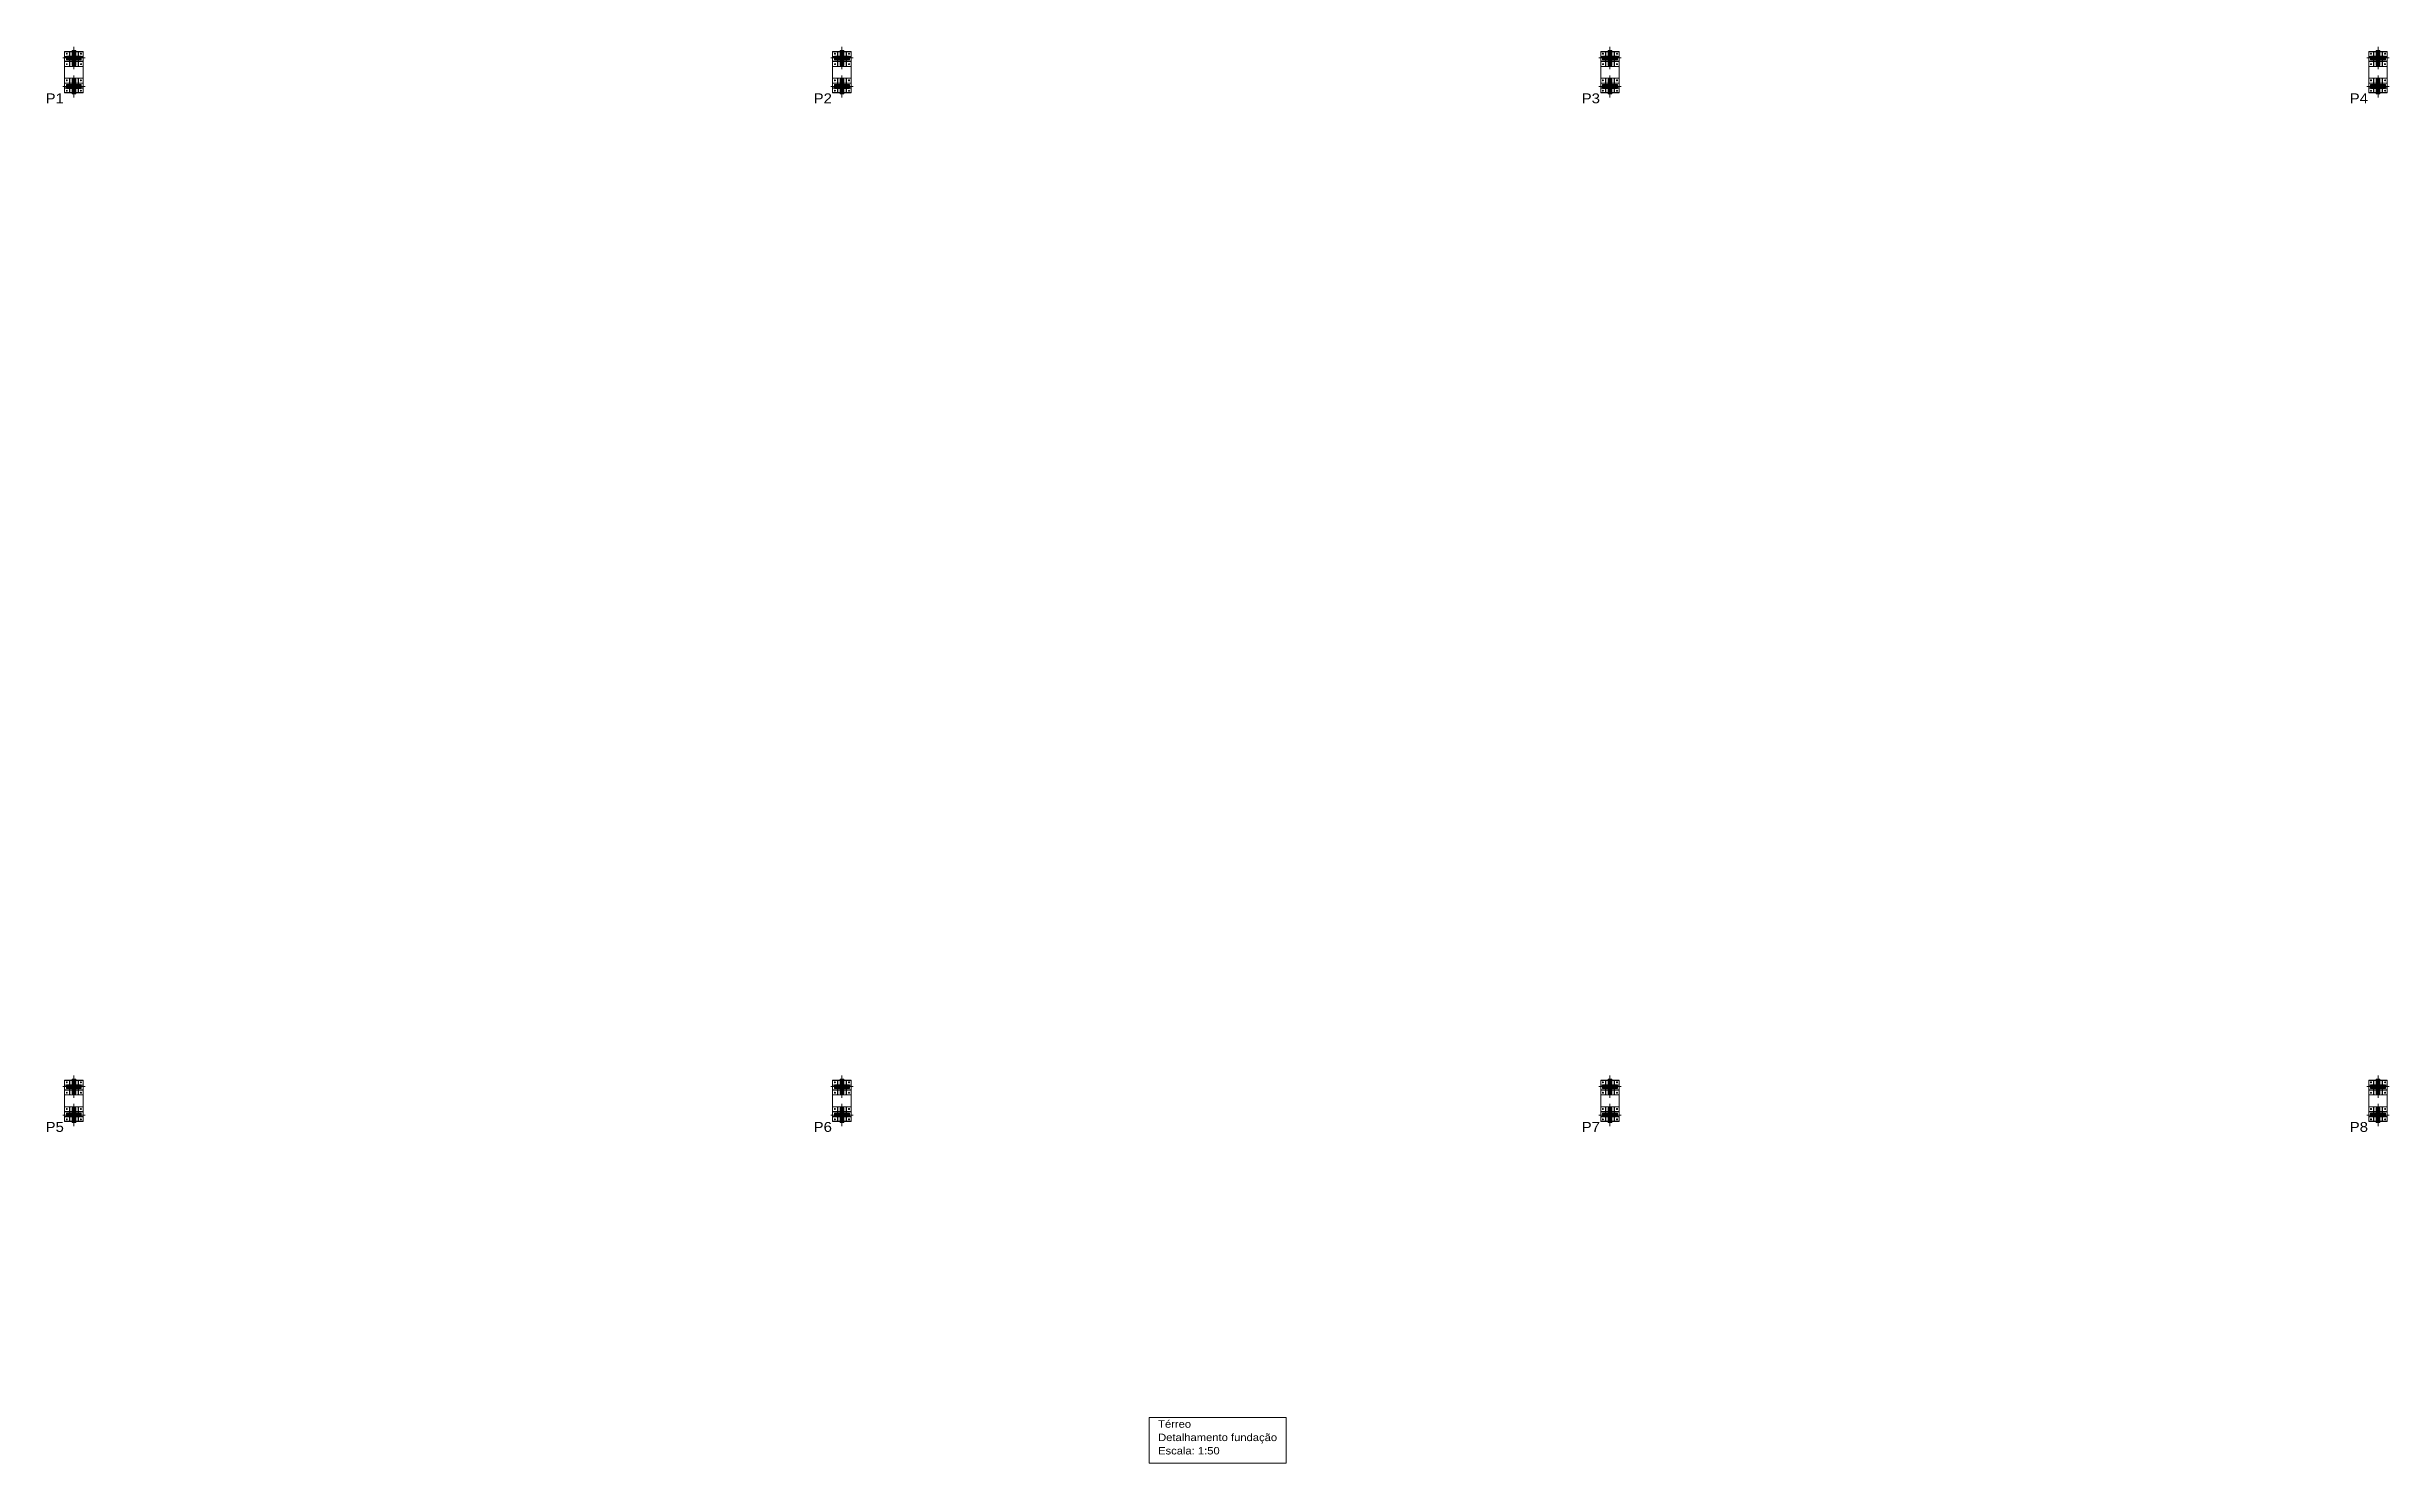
# Model space of a CAD drawing. Header units: inches. Extents: x -37 to 842, y -205 to 94.
# Drawn here: x 517.45 to 549.03, y -1.21 to 17.89 of the extents above; entities that cross this region are included whole.
import ezdxf
from ezdxf.enums import TextEntityAlignment as Align

# ---------------------------------------------------------------- set-up
doc = ezdxf.new("R2010")
doc.units = ezdxf.units.IN
doc.header["$MEASUREMENT"] = 0
for name, color, linetype, lineweight in [('E3D_CONEXIONES_GARAGEM_DOS_ONIBUS_AJOC', 131, 'Continuous', 0), ('E3D_PLACAS_GARAGEM_DOS_ONIBUS_AJOC', 181, 'Continuous', 0), ('PILAR_BETAO', 2, 'Continuous', 0), ('PILAR_REF', 92, 'Continuous', 0), ('TABELAS', 1, 'Continuous', 9)]:
    doc.layers.add(name, color=color, linetype=linetype, lineweight=lineweight)
doc.styles.add('Arial', font='arial.ttf')

msp = doc.modelspace()

# ---------------------------------------------------------------- texts
at = {"layer": 'PILAR_REF', "style": 'Arial', "width": 1.079749}
for s, p, p2 in [('P1', (517.4375, 17.1304), (517.6836, 17.1304)), ('P2', (527.791, 17.1304), (528.037, 17.1304)), ('P3', (538.1444, 17.1304), (538.3905, 17.1304)), ('P4', (548.4979, 17.1304), (548.7439, 17.1304)), ('P5', (517.4375, 3.2604), (517.6836, 3.2604)), ('P6', (527.791, 3.2604), (528.037, 3.2604)), ('P7', (538.1444, 3.2604), (538.3905, 3.2604)), ('P8', (548.4979, 3.2604), (548.7439, 3.2604))]:
    msp.add_text(s, height=0.13338, dxfattribs=at).set_placement(p, p2, align=Align.FIT)
at = {"layer": 'TABELAS', "style": 'Arial'}
for s, height, width, p, p2 in [('Térreo', 0.10003, 1.079085, (532.4343, -0.729), (532.8784, -0.729)), ('Detalhamento fundação', 0.100033, 1.080945, (532.4343, -0.909), (534.0383, -0.909)), ('Escala: 1:50', 0.100033, 1.078917, (532.4343, -1.0891), (533.264, -1.0891))]:
    msp.add_text(s, height=height, dxfattribs=dict(at, width=width)).set_placement(p, p2, align=Align.FIT)

# ---------------------------------------------------------------- hatches: boundary and pattern name
at = {"layer": 'E3D_CONEXIONES_GARAGEM_DOS_ONIBUS_AJOC'}
for points in [[(517.8186, 17.7413), (517.7936, 17.6413), (517.8436, 17.6413), (517.8436, 17.7163), (517.9187, 17.7163), (517.9187, 17.7663), (517.8436, 17.7663), (517.8436, 17.8413), (517.7936, 17.8413), (517.7936, 17.7663), (517.7186, 17.7663), (517.7186, 17.7163), (517.7936, 17.7163), (517.7936, 17.6413)], [(528.1721, 17.7413), (528.1471, 17.6413), (528.1971, 17.6413), (528.1971, 17.7163), (528.2721, 17.7163), (528.2721, 17.7663), (528.1971, 17.7663), (528.1971, 17.8413), (528.1471, 17.8413), (528.1471, 17.7663), (528.0721, 17.7663), (528.0721, 17.7163), (528.1471, 17.7163), (528.1471, 17.6413)], [(538.5255, 17.7413), (538.5005, 17.6413), (538.5505, 17.6413), (538.5505, 17.7163), (538.6256, 17.7163), (538.6256, 17.7663), (538.5505, 17.7663), (538.5505, 17.8413), (538.5005, 17.8413), (538.5005, 17.7663), (538.4255, 17.7663), (538.4255, 17.7163), (538.5005, 17.7163), (538.5005, 17.6413)], [(548.879, 17.7413), (548.854, 17.6413), (548.904, 17.6413), (548.904, 17.7163), (548.979, 17.7163), (548.979, 17.7663), (548.904, 17.7663), (548.904, 17.8413), (548.854, 17.8413), (548.854, 17.7663), (548.779, 17.7663), (548.779, 17.7163), (548.854, 17.7163), (548.854, 17.6413)], [(517.8186, 17.3565), (517.7936, 17.2565), (517.8436, 17.2565), (517.8436, 17.3315), (517.9187, 17.3315), (517.9187, 17.3816), (517.8436, 17.3816), (517.8436, 17.4566), (517.7936, 17.4566), (517.7936, 17.3816), (517.7186, 17.3816), (517.7186, 17.3315), (517.7936, 17.3315), (517.7936, 17.2565)], [(528.1721, 17.3565), (528.1471, 17.2565), (528.1971, 17.2565), (528.1971, 17.3315), (528.2721, 17.3315), (528.2721, 17.3816), (528.1971, 17.3816), (528.1971, 17.4566), (528.1471, 17.4566), (528.1471, 17.3816), (528.0721, 17.3816), (528.0721, 17.3315), (528.1471, 17.3315), (528.1471, 17.2565)], [(538.5255, 17.3565), (538.5005, 17.2565), (538.5505, 17.2565), (538.5505, 17.3315), (538.6256, 17.3315), (538.6256, 17.3816), (538.5505, 17.3816), (538.5505, 17.4566), (538.5005, 17.4566), (538.5005, 17.3816), (538.4255, 17.3816), (538.4255, 17.3315), (538.5005, 17.3315), (538.5005, 17.2565)], [(548.879, 17.3565), (548.854, 17.2565), (548.904, 17.2565), (548.904, 17.3315), (548.979, 17.3315), (548.979, 17.3816), (548.904, 17.3816), (548.904, 17.4566), (548.854, 17.4566), (548.854, 17.3816), (548.779, 17.3816), (548.779, 17.3315), (548.854, 17.3315), (548.854, 17.2565)], [(517.8186, 3.8713), (517.7936, 3.7713), (517.8436, 3.7713), (517.8436, 3.8463), (517.9187, 3.8463), (517.9187, 3.8963), (517.8436, 3.8963), (517.8436, 3.9713), (517.7936, 3.9713), (517.7936, 3.8963), (517.7186, 3.8963), (517.7186, 3.8463), (517.7936, 3.8463), (517.7936, 3.7713)], [(528.1721, 3.8713), (528.1471, 3.7713), (528.1971, 3.7713), (528.1971, 3.8463), (528.2721, 3.8463), (528.2721, 3.8963), (528.1971, 3.8963), (528.1971, 3.9713), (528.1471, 3.9713), (528.1471, 3.8963), (528.0721, 3.8963), (528.0721, 3.8463), (528.1471, 3.8463), (528.1471, 3.7713)], [(538.5255, 3.8713), (538.5005, 3.7713), (538.5505, 3.7713), (538.5505, 3.8463), (538.6256, 3.8463), (538.6256, 3.8963), (538.5505, 3.8963), (538.5505, 3.9713), (538.5005, 3.9713), (538.5005, 3.8963), (538.4255, 3.8963), (538.4255, 3.8463), (538.5005, 3.8463), (538.5005, 3.7713)], [(548.879, 3.8713), (548.854, 3.7713), (548.904, 3.7713), (548.904, 3.8463), (548.979, 3.8463), (548.979, 3.8963), (548.904, 3.8963), (548.904, 3.9713), (548.854, 3.9713), (548.854, 3.8963), (548.779, 3.8963), (548.779, 3.8463), (548.854, 3.8463), (548.854, 3.7713)], [(517.8186, 3.4865), (517.7936, 3.3865), (517.8436, 3.3865), (517.8436, 3.4615), (517.9187, 3.4615), (517.9187, 3.5115), (517.8436, 3.5115), (517.8436, 3.5866), (517.7936, 3.5866), (517.7936, 3.5115), (517.7186, 3.5115), (517.7186, 3.4615), (517.7936, 3.4615), (517.7936, 3.3865)], [(528.1721, 3.4865), (528.1471, 3.3865), (528.1971, 3.3865), (528.1971, 3.4615), (528.2721, 3.4615), (528.2721, 3.5115), (528.1971, 3.5115), (528.1971, 3.5866), (528.1471, 3.5866), (528.1471, 3.5115), (528.0721, 3.5115), (528.0721, 3.4615), (528.1471, 3.4615), (528.1471, 3.3865)], [(538.5255, 3.4865), (538.5005, 3.3865), (538.5505, 3.3865), (538.5505, 3.4615), (538.6256, 3.4615), (538.6256, 3.5115), (538.5505, 3.5115), (538.5505, 3.5866), (538.5005, 3.5866), (538.5005, 3.5115), (538.4255, 3.5115), (538.4255, 3.4615), (538.5005, 3.4615), (538.5005, 3.3865)], [(548.879, 3.4865), (548.854, 3.3865), (548.904, 3.3865), (548.904, 3.4615), (548.979, 3.4615), (548.979, 3.5115), (548.904, 3.5115), (548.904, 3.5866), (548.854, 3.5866), (548.854, 3.5115), (548.779, 3.5115), (548.779, 3.4615), (548.854, 3.4615), (548.854, 3.3865)]]:
    msp.add_hatch(color=256, dxfattribs=at).paths.add_polyline_path(points)

# ---------------------------------------------------------------- linework, layer by layer
for p, q in [((517.7186, 17.7413), (517.6686, 17.7413)), ((517.8186, 17.8913), (517.8186, 17.8413)), ((517.9687, 17.7413), (517.9187, 17.7413)), ((528.0721, 17.7413), (528.022, 17.7413)), ((528.1721, 17.8913), (528.1721, 17.8413)), ((528.3221, 17.7413), (528.2721, 17.7413)), ((538.4255, 17.7413), (538.3755, 17.7413)), ((538.5255, 17.8913), (538.5255, 17.8413)), ((538.6756, 17.7413), (538.6256, 17.7413)), ((548.779, 17.7413), (548.7289, 17.7413)), ((548.879, 17.8913), (548.879, 17.8413)), ((549.029, 17.7413), (548.979, 17.7413)), ((517.8186, 17.6413), (517.8186, 17.5912)), ((517.8186, 17.5066), (517.8186, 17.4566)), ((528.1721, 17.6413), (528.1721, 17.5912)), ((528.1721, 17.5066), (528.1721, 17.4566)), ((538.5255, 17.6413), (538.5255, 17.5912)), ((538.5255, 17.5066), (538.5255, 17.4566)), ((548.879, 17.6413), (548.879, 17.5912)), ((548.879, 17.5066), (548.879, 17.4566)), ((517.7186, 17.3565), (517.6686, 17.3565)), ((517.8186, 17.2565), (517.8186, 17.2065)), ((517.9687, 17.3565), (517.9187, 17.3565)), ((528.0721, 17.3565), (528.022, 17.3565)), ((528.1721, 17.2565), (528.1721, 17.2065)), ((528.3221, 17.3565), (528.2721, 17.3565)), ((538.4255, 17.3565), (538.3755, 17.3565)), ((538.5255, 17.2565), (538.5255, 17.2065)), ((538.6756, 17.3565), (538.6256, 17.3565)), ((548.779, 17.3565), (548.7289, 17.3565)), ((548.879, 17.2565), (548.879, 17.2065)), ((549.029, 17.3565), (548.979, 17.3565)), ((517.7186, 3.8713), (517.6686, 3.8713)), ((517.8186, 4.0213), (517.8186, 3.9713)), ((517.9687, 3.8713), (517.9187, 3.8713)), ((528.0721, 3.8713), (528.022, 3.8713)), ((528.1721, 4.0213), (528.1721, 3.9713)), ((528.3221, 3.8713), (528.2721, 3.8713)), ((538.4255, 3.8713), (538.3755, 3.8713)), ((538.5255, 4.0213), (538.5255, 3.9713)), ((538.6756, 3.8713), (538.6256, 3.8713)), ((548.779, 3.8713), (548.7289, 3.8713)), ((548.879, 4.0213), (548.879, 3.9713)), ((549.029, 3.8713), (548.979, 3.8713)), ((517.7186, 3.4865), (517.6686, 3.4865)), ((517.8186, 3.7713), (517.8186, 3.7212)), ((517.8186, 3.6366), (517.8186, 3.5866)), ((517.9687, 3.4865), (517.9187, 3.4865)), ((528.0721, 3.4865), (528.022, 3.4865)), ((528.1721, 3.7713), (528.1721, 3.7212)), ((528.1721, 3.6366), (528.1721, 3.5866)), ((528.3221, 3.4865), (528.2721, 3.4865)), ((538.4255, 3.4865), (538.3755, 3.4865)), ((538.5255, 3.7713), (538.5255, 3.7212)), ((538.5255, 3.6366), (538.5255, 3.5866)), ((538.6756, 3.4865), (538.6256, 3.4865)), ((548.779, 3.4865), (548.7289, 3.4865)), ((548.879, 3.7713), (548.879, 3.7212)), ((548.879, 3.6366), (548.879, 3.5866)), ((549.029, 3.4865), (548.979, 3.4865)), ((517.8186, 3.3865), (517.8186, 3.3365)), ((528.1721, 3.3865), (528.1721, 3.3365)), ((538.5255, 3.3865), (538.5255, 3.3365)), ((548.879, 3.3865), (548.879, 3.3365))]:
    msp.add_line(p, q, dxfattribs=at)
for points in [[(517.8186, 17.7413), (517.7936, 17.6413), (517.8436, 17.6413), (517.8436, 17.7163), (517.9187, 17.7163), (517.9187, 17.7663), (517.8436, 17.7663), (517.8436, 17.8413), (517.7936, 17.8413), (517.7936, 17.7663), (517.7186, 17.7663), (517.7186, 17.7163), (517.7936, 17.7163), (517.7936, 17.6413)], [(528.1721, 17.7413), (528.1471, 17.6413), (528.1971, 17.6413), (528.1971, 17.7163), (528.2721, 17.7163), (528.2721, 17.7663), (528.1971, 17.7663), (528.1971, 17.8413), (528.1471, 17.8413), (528.1471, 17.7663), (528.0721, 17.7663), (528.0721, 17.7163), (528.1471, 17.7163), (528.1471, 17.6413)], [(538.5255, 17.7413), (538.5005, 17.6413), (538.5505, 17.6413), (538.5505, 17.7163), (538.6256, 17.7163), (538.6256, 17.7663), (538.5505, 17.7663), (538.5505, 17.8413), (538.5005, 17.8413), (538.5005, 17.7663), (538.4255, 17.7663), (538.4255, 17.7163), (538.5005, 17.7163), (538.5005, 17.6413)], [(548.879, 17.7413), (548.854, 17.6413), (548.904, 17.6413), (548.904, 17.7163), (548.979, 17.7163), (548.979, 17.7663), (548.904, 17.7663), (548.904, 17.8413), (548.854, 17.8413), (548.854, 17.7663), (548.779, 17.7663), (548.779, 17.7163), (548.854, 17.7163), (548.854, 17.6413)], [(517.8186, 17.3565), (517.7936, 17.2565), (517.8436, 17.2565), (517.8436, 17.3315), (517.9187, 17.3315), (517.9187, 17.3816), (517.8436, 17.3816), (517.8436, 17.4566), (517.7936, 17.4566), (517.7936, 17.3816), (517.7186, 17.3816), (517.7186, 17.3315), (517.7936, 17.3315), (517.7936, 17.2565)], [(528.1721, 17.3565), (528.1471, 17.2565), (528.1971, 17.2565), (528.1971, 17.3315), (528.2721, 17.3315), (528.2721, 17.3816), (528.1971, 17.3816), (528.1971, 17.4566), (528.1471, 17.4566), (528.1471, 17.3816), (528.0721, 17.3816), (528.0721, 17.3315), (528.1471, 17.3315), (528.1471, 17.2565)], [(538.5255, 17.3565), (538.5005, 17.2565), (538.5505, 17.2565), (538.5505, 17.3315), (538.6256, 17.3315), (538.6256, 17.3816), (538.5505, 17.3816), (538.5505, 17.4566), (538.5005, 17.4566), (538.5005, 17.3816), (538.4255, 17.3816), (538.4255, 17.3315), (538.5005, 17.3315), (538.5005, 17.2565)], [(548.879, 17.3565), (548.854, 17.2565), (548.904, 17.2565), (548.904, 17.3315), (548.979, 17.3315), (548.979, 17.3816), (548.904, 17.3816), (548.904, 17.4566), (548.854, 17.4566), (548.854, 17.3816), (548.779, 17.3816), (548.779, 17.3315), (548.854, 17.3315), (548.854, 17.2565)], [(517.8186, 3.8713), (517.7936, 3.7713), (517.8436, 3.7713), (517.8436, 3.8463), (517.9187, 3.8463), (517.9187, 3.8963), (517.8436, 3.8963), (517.8436, 3.9713), (517.7936, 3.9713), (517.7936, 3.8963), (517.7186, 3.8963), (517.7186, 3.8463), (517.7936, 3.8463), (517.7936, 3.7713)], [(528.1721, 3.8713), (528.1471, 3.7713), (528.1971, 3.7713), (528.1971, 3.8463), (528.2721, 3.8463), (528.2721, 3.8963), (528.1971, 3.8963), (528.1971, 3.9713), (528.1471, 3.9713), (528.1471, 3.8963), (528.0721, 3.8963), (528.0721, 3.8463), (528.1471, 3.8463), (528.1471, 3.7713)], [(538.5255, 3.8713), (538.5005, 3.7713), (538.5505, 3.7713), (538.5505, 3.8463), (538.6256, 3.8463), (538.6256, 3.8963), (538.5505, 3.8963), (538.5505, 3.9713), (538.5005, 3.9713), (538.5005, 3.8963), (538.4255, 3.8963), (538.4255, 3.8463), (538.5005, 3.8463), (538.5005, 3.7713)], [(548.879, 3.8713), (548.854, 3.7713), (548.904, 3.7713), (548.904, 3.8463), (548.979, 3.8463), (548.979, 3.8963), (548.904, 3.8963), (548.904, 3.9713), (548.854, 3.9713), (548.854, 3.8963), (548.779, 3.8963), (548.779, 3.8463), (548.854, 3.8463), (548.854, 3.7713)], [(517.8186, 3.4865), (517.7936, 3.3865), (517.8436, 3.3865), (517.8436, 3.4615), (517.9187, 3.4615), (517.9187, 3.5115), (517.8436, 3.5115), (517.8436, 3.5866), (517.7936, 3.5866), (517.7936, 3.5115), (517.7186, 3.5115), (517.7186, 3.4615), (517.7936, 3.4615), (517.7936, 3.3865)], [(528.1721, 3.4865), (528.1471, 3.3865), (528.1971, 3.3865), (528.1971, 3.4615), (528.2721, 3.4615), (528.2721, 3.5115), (528.1971, 3.5115), (528.1971, 3.5866), (528.1471, 3.5866), (528.1471, 3.5115), (528.0721, 3.5115), (528.0721, 3.4615), (528.1471, 3.4615), (528.1471, 3.3865)], [(538.5255, 3.4865), (538.5005, 3.3865), (538.5505, 3.3865), (538.5505, 3.4615), (538.6256, 3.4615), (538.6256, 3.5115), (538.5505, 3.5115), (538.5505, 3.5866), (538.5005, 3.5866), (538.5005, 3.5115), (538.4255, 3.5115), (538.4255, 3.4615), (538.5005, 3.4615), (538.5005, 3.3865)], [(548.879, 3.4865), (548.854, 3.3865), (548.904, 3.3865), (548.904, 3.4615), (548.979, 3.4615), (548.979, 3.5115), (548.904, 3.5115), (548.904, 3.5866), (548.854, 3.5866), (548.854, 3.5115), (548.779, 3.5115), (548.779, 3.4615), (548.854, 3.4615), (548.854, 3.3865)]]:
    msp.add_lwpolyline(points, close=True, dxfattribs=at)
at = {"layer": 'E3D_PLACAS_GARAGEM_DOS_ONIBUS_AJOC'}
for points in [[(517.6936, 17.8283), (517.6936, 17.6282), (517.9437, 17.6282), (517.9437, 17.8283), (517.6936, 17.8283)], [(517.6936, 17.7623), (517.9437, 17.7623), (517.9437, 17.7583), (517.6936, 17.7583), (517.6936, 17.7623)], [(517.6936, 17.6983), (517.9437, 17.6983), (517.9437, 17.6943), (517.6936, 17.6943), (517.6936, 17.6983)], [(517.7236, 17.792), (517.7217, 17.7923), (517.7199, 17.7932), (517.7185, 17.7946), (517.7176, 17.7963), (517.7173, 17.7983), (517.7176, 17.8003), (517.7185, 17.802), (517.7199, 17.8034), (517.7217, 17.8043), (517.7236, 17.8046), (517.7256, 17.8043), (517.7273, 17.8034), (517.7287, 17.802), (517.7296, 17.8003), (517.7299, 17.7983), (517.7296, 17.7963), (517.7287, 17.7946), (517.7273, 17.7932), (517.7256, 17.7923), (517.7236, 17.792)], [(517.7626, 17.7623), (517.7626, 17.8283), (517.7586, 17.8283), (517.7586, 17.7623), (517.7626, 17.7623)], [(517.7626, 17.7623), (517.7586, 17.7623), (517.7626, 17.7623)], [(517.7586, 17.7623), (517.8787, 17.7623), (517.8787, 17.7583), (517.7586, 17.7583), (517.7586, 17.7623)], [(517.7626, 17.7483), (517.7628, 17.7496), (517.7632, 17.7509), (517.7639, 17.752), (517.7649, 17.753), (517.766, 17.7537), (517.7673, 17.7541), (517.7686, 17.7543), (517.8687, 17.7543), (517.87, 17.7541), (517.8713, 17.7537), (517.8724, 17.753), (517.8733, 17.752), (517.8741, 17.7509), (517.8745, 17.7496), (517.8747, 17.7483), (517.8747, 17.6983), (517.8787, 17.6983), (517.8787, 17.7483), (517.8784, 17.7505), (517.8777, 17.7526), (517.8765, 17.7545), (517.8749, 17.7561), (517.873, 17.7573), (517.8709, 17.758), (517.8687, 17.7583), (517.7686, 17.7583), (517.7664, 17.758), (517.7643, 17.7573), (517.7624, 17.7561), (517.7608, 17.7545), (517.7596, 17.7526), (517.7589, 17.7505), (517.7586, 17.7483), (517.7586, 17.6983), (517.7626, 17.6983), (517.7626, 17.7483)], [(517.7586, 17.6983), (517.8787, 17.6983), (517.8787, 17.6943), (517.7586, 17.6943), (517.7586, 17.6983)], [(517.7586, 17.6943), (517.7626, 17.6943), (517.7586, 17.6943)], [(517.7586, 17.6943), (517.7586, 17.6282), (517.7626, 17.6282), (517.7626, 17.6943), (517.7586, 17.6943)], [(517.8787, 17.7623), (517.8787, 17.8283), (517.8747, 17.8283), (517.8747, 17.7623), (517.8787, 17.7623)], [(517.8787, 17.7623), (517.8747, 17.7623), (517.8787, 17.7623)], [(517.8747, 17.6943), (517.8787, 17.6943), (517.8747, 17.6943)], [(517.8747, 17.6943), (517.8747, 17.6282), (517.8787, 17.6282), (517.8787, 17.6943), (517.8747, 17.6943)], [(517.9137, 17.792), (517.9117, 17.7923), (517.9099, 17.7932), (517.9085, 17.7946), (517.9076, 17.7963), (517.9073, 17.7983), (517.9076, 17.8003), (517.9085, 17.802), (517.9099, 17.8034), (517.9117, 17.8043), (517.9137, 17.8046), (517.9156, 17.8043), (517.9174, 17.8034), (517.9188, 17.802), (517.9197, 17.8003), (517.92, 17.7983), (517.9197, 17.7963), (517.9188, 17.7946), (517.9174, 17.7932), (517.9156, 17.7923), (517.9137, 17.792)], [(528.047, 17.8283), (528.047, 17.6282), (528.2971, 17.6282), (528.2971, 17.8283), (528.047, 17.8283)], [(528.047, 17.7623), (528.2971, 17.7623), (528.2971, 17.7583), (528.047, 17.7583), (528.047, 17.7623)], [(528.047, 17.6983), (528.2971, 17.6983), (528.2971, 17.6943), (528.047, 17.6943), (528.047, 17.6983)], [(528.0771, 17.792), (528.0751, 17.7923), (528.0733, 17.7932), (528.0719, 17.7946), (528.071, 17.7963), (528.0707, 17.7983), (528.071, 17.8003), (528.0719, 17.802), (528.0733, 17.8034), (528.0751, 17.8043), (528.0771, 17.8046), (528.079, 17.8043), (528.0808, 17.8034), (528.0822, 17.802), (528.0831, 17.8003), (528.0834, 17.7983), (528.0831, 17.7963), (528.0822, 17.7946), (528.0808, 17.7932), (528.079, 17.7923), (528.0771, 17.792)], [(528.1161, 17.7623), (528.1161, 17.8283), (528.1121, 17.8283), (528.1121, 17.7623), (528.1161, 17.7623)], [(528.1161, 17.7623), (528.1121, 17.7623), (528.1161, 17.7623)], [(528.1121, 17.7623), (528.2321, 17.7623), (528.2321, 17.7583), (528.1121, 17.7583), (528.1121, 17.7623)], [(528.1161, 17.7483), (528.1162, 17.7496), (528.1167, 17.7509), (528.1174, 17.752), (528.1183, 17.753), (528.1195, 17.7537), (528.1207, 17.7541), (528.1221, 17.7543), (528.2221, 17.7543), (528.2234, 17.7541), (528.2247, 17.7537), (528.2258, 17.753), (528.2268, 17.752), (528.2275, 17.7509), (528.228, 17.7496), (528.2281, 17.7483), (528.2281, 17.6983), (528.2321, 17.6983), (528.2321, 17.7483), (528.2319, 17.7505), (528.2311, 17.7526), (528.2299, 17.7545), (528.2283, 17.7561), (528.2264, 17.7573), (528.2243, 17.758), (528.2221, 17.7583), (528.1221, 17.7583), (528.1198, 17.758), (528.1177, 17.7573), (528.1158, 17.7561), (528.1143, 17.7545), (528.1131, 17.7526), (528.1123, 17.7505), (528.1121, 17.7483), (528.1121, 17.6983), (528.1161, 17.6983), (528.1161, 17.7483)], [(528.1121, 17.6983), (528.2321, 17.6983), (528.2321, 17.6943), (528.1121, 17.6943), (528.1121, 17.6983)], [(528.1121, 17.6943), (528.1161, 17.6943), (528.1121, 17.6943)], [(528.1121, 17.6943), (528.1121, 17.6282), (528.1161, 17.6282), (528.1161, 17.6943), (528.1121, 17.6943)], [(528.2321, 17.7623), (528.2321, 17.8283), (528.2281, 17.8283), (528.2281, 17.7623), (528.2321, 17.7623)], [(528.2321, 17.7623), (528.2281, 17.7623), (528.2321, 17.7623)], [(528.2281, 17.6943), (528.2321, 17.6943), (528.2281, 17.6943)], [(528.2281, 17.6943), (528.2281, 17.6282), (528.2321, 17.6282), (528.2321, 17.6943), (528.2281, 17.6943)], [(528.2671, 17.792), (528.2652, 17.7923), (528.2634, 17.7932), (528.262, 17.7946), (528.2611, 17.7963), (528.2608, 17.7983), (528.2611, 17.8003), (528.262, 17.802), (528.2634, 17.8034), (528.2652, 17.8043), (528.2671, 17.8046), (528.2691, 17.8043), (528.2708, 17.8034), (528.2722, 17.802), (528.2731, 17.8003), (528.2735, 17.7983), (528.2731, 17.7963), (528.2722, 17.7946), (528.2708, 17.7932), (528.2691, 17.7923), (528.2671, 17.792)], [(538.4005, 17.8283), (538.4005, 17.6282), (538.6506, 17.6282), (538.6506, 17.8283), (538.4005, 17.8283)], [(538.4005, 17.7623), (538.6506, 17.7623), (538.6506, 17.7583), (538.4005, 17.7583), (538.4005, 17.7623)], [(538.4005, 17.6983), (538.6506, 17.6983), (538.6506, 17.6943), (538.4005, 17.6943), (538.4005, 17.6983)], [(538.4305, 17.792), (538.4285, 17.7923), (538.4268, 17.7932), (538.4254, 17.7946), (538.4245, 17.7963), (538.4242, 17.7983), (538.4245, 17.8003), (538.4254, 17.802), (538.4268, 17.8034), (538.4285, 17.8043), (538.4305, 17.8046), (538.4325, 17.8043), (538.4342, 17.8034), (538.4356, 17.802), (538.4365, 17.8003), (538.4368, 17.7983), (538.4365, 17.7963), (538.4356, 17.7946), (538.4342, 17.7932), (538.4325, 17.7923), (538.4305, 17.792)], [(538.4695, 17.7623), (538.4695, 17.8283), (538.4655, 17.8283), (538.4655, 17.7623), (538.4695, 17.7623)], [(538.4695, 17.7623), (538.4655, 17.7623), (538.4695, 17.7623)], [(538.4655, 17.7623), (538.5856, 17.7623), (538.5856, 17.7583), (538.4655, 17.7583), (538.4655, 17.7623)], [(538.4695, 17.7483), (538.4697, 17.7496), (538.4701, 17.7509), (538.4708, 17.752), (538.4718, 17.753), (538.4729, 17.7537), (538.4742, 17.7541), (538.4755, 17.7543), (538.5756, 17.7543), (538.5769, 17.7541), (538.5782, 17.7537), (538.5793, 17.753), (538.5802, 17.752), (538.581, 17.7509), (538.5814, 17.7496), (538.5816, 17.7483), (538.5816, 17.6983), (538.5856, 17.6983), (538.5856, 17.7483), (538.5853, 17.7505), (538.5846, 17.7526), (538.5834, 17.7545), (538.5818, 17.7561), (538.5799, 17.7573), (538.5778, 17.758), (538.5756, 17.7583), (538.4755, 17.7583), (538.4733, 17.758), (538.4712, 17.7573), (538.4693, 17.7561), (538.4677, 17.7545), (538.4665, 17.7526), (538.4658, 17.7505), (538.4655, 17.7483), (538.4655, 17.6983), (538.4695, 17.6983), (538.4695, 17.7483)], [(538.4655, 17.6983), (538.5856, 17.6983), (538.5856, 17.6943), (538.4655, 17.6943), (538.4655, 17.6983)], [(538.4655, 17.6943), (538.4695, 17.6943), (538.4655, 17.6943)], [(538.4655, 17.6943), (538.4655, 17.6282), (538.4695, 17.6282), (538.4695, 17.6943), (538.4655, 17.6943)], [(538.5856, 17.7623), (538.5856, 17.8283), (538.5816, 17.8283), (538.5816, 17.7623), (538.5856, 17.7623)], [(538.5856, 17.7623), (538.5816, 17.7623), (538.5856, 17.7623)], [(538.5816, 17.6943), (538.5856, 17.6943), (538.5816, 17.6943)], [(538.5816, 17.6943), (538.5816, 17.6282), (538.5856, 17.6282), (538.5856, 17.6943), (538.5816, 17.6943)], [(538.6206, 17.792), (538.6186, 17.7923), (538.6168, 17.7932), (538.6154, 17.7946), (538.6145, 17.7963), (538.6142, 17.7983), (538.6145, 17.8003), (538.6154, 17.802), (538.6168, 17.8034), (538.6186, 17.8043), (538.6206, 17.8046), (538.6225, 17.8043), (538.6243, 17.8034), (538.6257, 17.802), (538.6266, 17.8003), (538.6269, 17.7983), (538.6266, 17.7963), (538.6257, 17.7946), (538.6243, 17.7932), (538.6225, 17.7923), (538.6206, 17.792)], [(548.7539, 17.8283), (548.7539, 17.6282), (549.004, 17.6282), (549.004, 17.8283), (548.7539, 17.8283)], [(548.7539, 17.7623), (549.004, 17.7623), (549.004, 17.7583), (548.7539, 17.7583), (548.7539, 17.7623)], [(548.7539, 17.6983), (549.004, 17.6983), (549.004, 17.6943), (548.7539, 17.6943), (548.7539, 17.6983)], [(548.784, 17.792), (548.782, 17.7923), (548.7802, 17.7932), (548.7788, 17.7946), (548.7779, 17.7963), (548.7776, 17.7983), (548.7779, 17.8003), (548.7788, 17.802), (548.7802, 17.8034), (548.782, 17.8043), (548.784, 17.8046), (548.7859, 17.8043), (548.7877, 17.8034), (548.7891, 17.802), (548.79, 17.8003), (548.7903, 17.7983), (548.79, 17.7963), (548.7891, 17.7946), (548.7877, 17.7932), (548.7859, 17.7923), (548.784, 17.792)], [(548.823, 17.7623), (548.823, 17.8283), (548.819, 17.8283), (548.819, 17.7623), (548.823, 17.7623)], [(548.823, 17.7623), (548.819, 17.7623), (548.823, 17.7623)], [(548.819, 17.7623), (548.939, 17.7623), (548.939, 17.7583), (548.819, 17.7583), (548.819, 17.7623)], [(548.823, 17.7483), (548.8231, 17.7496), (548.8236, 17.7509), (548.8243, 17.752), (548.8252, 17.753), (548.8264, 17.7537), (548.8276, 17.7541), (548.829, 17.7543), (548.929, 17.7543), (548.9303, 17.7541), (548.9316, 17.7537), (548.9327, 17.753), (548.9337, 17.752), (548.9344, 17.7509), (548.9349, 17.7496), (548.935, 17.7483), (548.935, 17.6983), (548.939, 17.6983), (548.939, 17.7483), (548.9388, 17.7505), (548.938, 17.7526), (548.9368, 17.7545), (548.9352, 17.7561), (548.9333, 17.7573), (548.9312, 17.758), (548.929, 17.7583), (548.829, 17.7583), (548.8267, 17.758), (548.8246, 17.7573), (548.8227, 17.7561), (548.8211, 17.7545), (548.82, 17.7526), (548.8192, 17.7505), (548.819, 17.7483), (548.819, 17.6983), (548.823, 17.6983), (548.823, 17.7483)], [(548.819, 17.6983), (548.939, 17.6983), (548.939, 17.6943), (548.819, 17.6943), (548.819, 17.6983)], [(548.819, 17.6943), (548.823, 17.6943), (548.819, 17.6943)], [(548.819, 17.6943), (548.819, 17.6282), (548.823, 17.6282), (548.823, 17.6943), (548.819, 17.6943)], [(548.939, 17.7623), (548.939, 17.8283), (548.935, 17.8283), (548.935, 17.7623), (548.939, 17.7623)], [(548.939, 17.7623), (548.935, 17.7623), (548.939, 17.7623)], [(548.935, 17.6943), (548.939, 17.6943), (548.935, 17.6943)], [(548.935, 17.6943), (548.935, 17.6282), (548.939, 17.6282), (548.939, 17.6943), (548.935, 17.6943)], [(548.974, 17.792), (548.9721, 17.7923), (548.9703, 17.7932), (548.9689, 17.7946), (548.968, 17.7963), (548.9677, 17.7983), (548.968, 17.8003), (548.9689, 17.802), (548.9703, 17.8034), (548.9721, 17.8043), (548.974, 17.8046), (548.976, 17.8043), (548.9777, 17.8034), (548.9791, 17.802), (548.98, 17.8003), (548.9803, 17.7983), (548.98, 17.7963), (548.9791, 17.7946), (548.9777, 17.7932), (548.976, 17.7923), (548.974, 17.792)], [(517.9437, 17.2695), (517.9437, 17.4696), (517.6936, 17.4696), (517.6936, 17.2695), (517.9437, 17.2695)], [(517.9437, 17.3996), (517.6936, 17.3996), (517.6936, 17.4036), (517.9437, 17.4036), (517.9437, 17.3996)], [(517.7236, 17.6519), (517.7217, 17.6522), (517.7199, 17.6531), (517.7185, 17.6545), (517.7176, 17.6563), (517.7173, 17.6583), (517.7176, 17.6602), (517.7185, 17.662), (517.7199, 17.6634), (517.7217, 17.6643), (517.7236, 17.6646), (517.7256, 17.6643), (517.7273, 17.6634), (517.7287, 17.662), (517.7296, 17.6602), (517.7299, 17.6583), (517.7296, 17.6563), (517.7287, 17.6545), (517.7273, 17.6531), (517.7256, 17.6522), (517.7236, 17.6519)], [(517.7236, 17.4459), (517.7256, 17.4456), (517.7273, 17.4447), (517.7287, 17.4433), (517.7296, 17.4415), (517.7299, 17.4396), (517.7296, 17.4376), (517.7287, 17.4359), (517.7273, 17.4345), (517.7256, 17.4336), (517.7236, 17.4332), (517.7217, 17.4336), (517.7199, 17.4345), (517.7185, 17.4359), (517.7176, 17.4376), (517.7173, 17.4396), (517.7176, 17.4415), (517.7185, 17.4433), (517.7199, 17.4447), (517.7217, 17.4456), (517.7236, 17.4459)], [(517.7626, 17.4036), (517.7626, 17.4696), (517.7586, 17.4696), (517.7586, 17.4036), (517.7626, 17.4036)], [(517.7626, 17.4036), (517.7586, 17.4036), (517.7626, 17.4036)], [(517.8787, 17.3996), (517.7586, 17.3996), (517.7586, 17.4036), (517.8787, 17.4036), (517.8787, 17.3996)], [(517.8747, 17.3495), (517.8745, 17.3482), (517.8741, 17.3469), (517.8733, 17.3458), (517.8724, 17.3449), (517.8713, 17.3441), (517.87, 17.3437), (517.8687, 17.3435), (517.7686, 17.3435), (517.7673, 17.3437), (517.766, 17.3441), (517.7649, 17.3449), (517.7639, 17.3458), (517.7632, 17.3469), (517.7628, 17.3482), (517.7626, 17.3495), (517.7626, 17.3996), (517.7586, 17.3996), (517.7586, 17.3495), (517.7589, 17.3473), (517.7596, 17.3452), (517.7608, 17.3433), (517.7624, 17.3417), (517.7643, 17.3405), (517.7664, 17.3398), (517.7686, 17.3395), (517.8687, 17.3395), (517.8709, 17.3398), (517.873, 17.3405), (517.8749, 17.3417), (517.8765, 17.3433), (517.8777, 17.3452), (517.8784, 17.3473), (517.8787, 17.3495), (517.8787, 17.3996), (517.8747, 17.3996), (517.8747, 17.3495)], [(517.8787, 17.4036), (517.8787, 17.4696), (517.8747, 17.4696), (517.8747, 17.4036), (517.8787, 17.4036)], [(517.8787, 17.4036), (517.8747, 17.4036), (517.8787, 17.4036)], [(517.9137, 17.6519), (517.9117, 17.6522), (517.9099, 17.6531), (517.9085, 17.6545), (517.9076, 17.6563), (517.9073, 17.6583), (517.9076, 17.6602), (517.9085, 17.662), (517.9099, 17.6634), (517.9117, 17.6643), (517.9137, 17.6646), (517.9156, 17.6643), (517.9174, 17.6634), (517.9188, 17.662), (517.9197, 17.6602), (517.92, 17.6583), (517.9197, 17.6563), (517.9188, 17.6545), (517.9174, 17.6531), (517.9156, 17.6522), (517.9137, 17.6519)], [(517.9137, 17.4459), (517.9156, 17.4456), (517.9174, 17.4447), (517.9188, 17.4433), (517.9197, 17.4415), (517.92, 17.4396), (517.9197, 17.4376), (517.9188, 17.4359), (517.9174, 17.4345), (517.9156, 17.4336), (517.9137, 17.4332), (517.9117, 17.4336), (517.9099, 17.4345), (517.9085, 17.4359), (517.9076, 17.4376), (517.9073, 17.4396), (517.9076, 17.4415), (517.9085, 17.4433), (517.9099, 17.4447), (517.9117, 17.4456), (517.9137, 17.4459)], [(528.2971, 17.2695), (528.2971, 17.4696), (528.047, 17.4696), (528.047, 17.2695), (528.2971, 17.2695)], [(528.2971, 17.3996), (528.047, 17.3996), (528.047, 17.4036), (528.2971, 17.4036), (528.2971, 17.3996)], [(528.0771, 17.6519), (528.0751, 17.6522), (528.0733, 17.6531), (528.0719, 17.6545), (528.071, 17.6563), (528.0707, 17.6583), (528.071, 17.6602), (528.0719, 17.662), (528.0733, 17.6634), (528.0751, 17.6643), (528.0771, 17.6646), (528.079, 17.6643), (528.0808, 17.6634), (528.0822, 17.662), (528.0831, 17.6602), (528.0834, 17.6583), (528.0831, 17.6563), (528.0822, 17.6545), (528.0808, 17.6531), (528.079, 17.6522), (528.0771, 17.6519)], [(528.0771, 17.4459), (528.079, 17.4456), (528.0808, 17.4447), (528.0822, 17.4433), (528.0831, 17.4415), (528.0834, 17.4396), (528.0831, 17.4376), (528.0822, 17.4359), (528.0808, 17.4345), (528.079, 17.4336), (528.0771, 17.4332), (528.0751, 17.4336), (528.0733, 17.4345), (528.0719, 17.4359), (528.071, 17.4376), (528.0707, 17.4396), (528.071, 17.4415), (528.0719, 17.4433), (528.0733, 17.4447), (528.0751, 17.4456), (528.0771, 17.4459)], [(528.1161, 17.4036), (528.1161, 17.4696), (528.1121, 17.4696), (528.1121, 17.4036), (528.1161, 17.4036)], [(528.1161, 17.4036), (528.1121, 17.4036), (528.1161, 17.4036)], [(528.2321, 17.3996), (528.1121, 17.3996), (528.1121, 17.4036), (528.2321, 17.4036), (528.2321, 17.3996)], [(528.2281, 17.3495), (528.228, 17.3482), (528.2275, 17.3469), (528.2268, 17.3458), (528.2258, 17.3449), (528.2247, 17.3441), (528.2234, 17.3437), (528.2221, 17.3435), (528.1221, 17.3435), (528.1207, 17.3437), (528.1195, 17.3441), (528.1183, 17.3449), (528.1174, 17.3458), (528.1167, 17.3469), (528.1162, 17.3482), (528.1161, 17.3495), (528.1161, 17.3996), (528.1121, 17.3996), (528.1121, 17.3495), (528.1123, 17.3473), (528.1131, 17.3452), (528.1143, 17.3433), (528.1158, 17.3417), (528.1177, 17.3405), (528.1198, 17.3398), (528.1221, 17.3395), (528.2221, 17.3395), (528.2243, 17.3398), (528.2264, 17.3405), (528.2283, 17.3417), (528.2299, 17.3433), (528.2311, 17.3452), (528.2319, 17.3473), (528.2321, 17.3495), (528.2321, 17.3996), (528.2281, 17.3996), (528.2281, 17.3495)], [(528.2321, 17.4036), (528.2321, 17.4696), (528.2281, 17.4696), (528.2281, 17.4036), (528.2321, 17.4036)], [(528.2321, 17.4036), (528.2281, 17.4036), (528.2321, 17.4036)], [(528.2671, 17.6519), (528.2652, 17.6522), (528.2634, 17.6531), (528.262, 17.6545), (528.2611, 17.6563), (528.2608, 17.6583), (528.2611, 17.6602), (528.262, 17.662), (528.2634, 17.6634), (528.2652, 17.6643), (528.2671, 17.6646), (528.2691, 17.6643), (528.2708, 17.6634), (528.2722, 17.662), (528.2731, 17.6602), (528.2735, 17.6583), (528.2731, 17.6563), (528.2722, 17.6545), (528.2708, 17.6531), (528.2691, 17.6522), (528.2671, 17.6519)], [(528.2671, 17.4459), (528.2691, 17.4456), (528.2708, 17.4447), (528.2722, 17.4433), (528.2731, 17.4415), (528.2735, 17.4396), (528.2731, 17.4376), (528.2722, 17.4359), (528.2708, 17.4345), (528.2691, 17.4336), (528.2671, 17.4332), (528.2652, 17.4336), (528.2634, 17.4345), (528.262, 17.4359), (528.2611, 17.4376), (528.2608, 17.4396), (528.2611, 17.4415), (528.262, 17.4433), (528.2634, 17.4447), (528.2652, 17.4456), (528.2671, 17.4459)], [(538.6506, 17.2695), (538.6506, 17.4696), (538.4005, 17.4696), (538.4005, 17.2695), (538.6506, 17.2695)], [(538.6506, 17.3996), (538.4005, 17.3996), (538.4005, 17.4036), (538.6506, 17.4036), (538.6506, 17.3996)], [(538.4305, 17.6519), (538.4285, 17.6522), (538.4268, 17.6531), (538.4254, 17.6545), (538.4245, 17.6563), (538.4242, 17.6583), (538.4245, 17.6602), (538.4254, 17.662), (538.4268, 17.6634), (538.4285, 17.6643), (538.4305, 17.6646), (538.4325, 17.6643), (538.4342, 17.6634), (538.4356, 17.662), (538.4365, 17.6602), (538.4368, 17.6583), (538.4365, 17.6563), (538.4356, 17.6545), (538.4342, 17.6531), (538.4325, 17.6522), (538.4305, 17.6519)], [(538.4305, 17.4459), (538.4325, 17.4456), (538.4342, 17.4447), (538.4356, 17.4433), (538.4365, 17.4415), (538.4368, 17.4396), (538.4365, 17.4376), (538.4356, 17.4359), (538.4342, 17.4345), (538.4325, 17.4336), (538.4305, 17.4332), (538.4285, 17.4336), (538.4268, 17.4345), (538.4254, 17.4359), (538.4245, 17.4376), (538.4242, 17.4396), (538.4245, 17.4415), (538.4254, 17.4433), (538.4268, 17.4447), (538.4285, 17.4456), (538.4305, 17.4459)], [(538.4695, 17.4036), (538.4695, 17.4696), (538.4655, 17.4696), (538.4655, 17.4036), (538.4695, 17.4036)], [(538.4695, 17.4036), (538.4655, 17.4036), (538.4695, 17.4036)], [(538.5856, 17.3996), (538.4655, 17.3996), (538.4655, 17.4036), (538.5856, 17.4036), (538.5856, 17.3996)], [(538.5816, 17.3495), (538.5814, 17.3482), (538.581, 17.3469), (538.5802, 17.3458), (538.5793, 17.3449), (538.5782, 17.3441), (538.5769, 17.3437), (538.5756, 17.3435), (538.4755, 17.3435), (538.4742, 17.3437), (538.4729, 17.3441), (538.4718, 17.3449), (538.4708, 17.3458), (538.4701, 17.3469), (538.4697, 17.3482), (538.4695, 17.3495), (538.4695, 17.3996), (538.4655, 17.3996), (538.4655, 17.3495), (538.4658, 17.3473), (538.4665, 17.3452), (538.4677, 17.3433), (538.4693, 17.3417), (538.4712, 17.3405), (538.4733, 17.3398), (538.4755, 17.3395), (538.5756, 17.3395), (538.5778, 17.3398), (538.5799, 17.3405), (538.5818, 17.3417), (538.5834, 17.3433), (538.5846, 17.3452), (538.5853, 17.3473), (538.5856, 17.3495), (538.5856, 17.3996), (538.5816, 17.3996), (538.5816, 17.3495)], [(538.5856, 17.4036), (538.5856, 17.4696), (538.5816, 17.4696), (538.5816, 17.4036), (538.5856, 17.4036)], [(538.5856, 17.4036), (538.5816, 17.4036), (538.5856, 17.4036)], [(538.6206, 17.6519), (538.6186, 17.6522), (538.6168, 17.6531), (538.6154, 17.6545), (538.6145, 17.6563), (538.6142, 17.6583), (538.6145, 17.6602), (538.6154, 17.662), (538.6168, 17.6634), (538.6186, 17.6643), (538.6206, 17.6646), (538.6225, 17.6643), (538.6243, 17.6634), (538.6257, 17.662), (538.6266, 17.6602), (538.6269, 17.6583), (538.6266, 17.6563), (538.6257, 17.6545), (538.6243, 17.6531), (538.6225, 17.6522), (538.6206, 17.6519)], [(538.6206, 17.4459), (538.6225, 17.4456), (538.6243, 17.4447), (538.6257, 17.4433), (538.6266, 17.4415), (538.6269, 17.4396), (538.6266, 17.4376), (538.6257, 17.4359), (538.6243, 17.4345), (538.6225, 17.4336), (538.6206, 17.4332), (538.6186, 17.4336), (538.6168, 17.4345), (538.6154, 17.4359), (538.6145, 17.4376), (538.6142, 17.4396), (538.6145, 17.4415), (538.6154, 17.4433), (538.6168, 17.4447), (538.6186, 17.4456), (538.6206, 17.4459)], [(549.004, 17.2695), (549.004, 17.4696), (548.7539, 17.4696), (548.7539, 17.2695), (549.004, 17.2695)], [(549.004, 17.3996), (548.7539, 17.3996), (548.7539, 17.4036), (549.004, 17.4036), (549.004, 17.3996)], [(548.784, 17.6519), (548.782, 17.6522), (548.7802, 17.6531), (548.7788, 17.6545), (548.7779, 17.6563), (548.7776, 17.6583), (548.7779, 17.6602), (548.7788, 17.662), (548.7802, 17.6634), (548.782, 17.6643), (548.784, 17.6646), (548.7859, 17.6643), (548.7877, 17.6634), (548.7891, 17.662), (548.79, 17.6602), (548.7903, 17.6583), (548.79, 17.6563), (548.7891, 17.6545), (548.7877, 17.6531), (548.7859, 17.6522), (548.784, 17.6519)], [(548.784, 17.4459), (548.7859, 17.4456), (548.7877, 17.4447), (548.7891, 17.4433), (548.79, 17.4415), (548.7903, 17.4396), (548.79, 17.4376), (548.7891, 17.4359), (548.7877, 17.4345), (548.7859, 17.4336), (548.784, 17.4332), (548.782, 17.4336), (548.7802, 17.4345), (548.7788, 17.4359), (548.7779, 17.4376), (548.7776, 17.4396), (548.7779, 17.4415), (548.7788, 17.4433), (548.7802, 17.4447), (548.782, 17.4456), (548.784, 17.4459)], [(548.823, 17.4036), (548.823, 17.4696), (548.819, 17.4696), (548.819, 17.4036), (548.823, 17.4036)], [(548.823, 17.4036), (548.819, 17.4036), (548.823, 17.4036)], [(548.939, 17.3996), (548.819, 17.3996), (548.819, 17.4036), (548.939, 17.4036), (548.939, 17.3996)], [(548.935, 17.3495), (548.9349, 17.3482), (548.9344, 17.3469), (548.9337, 17.3458), (548.9327, 17.3449), (548.9316, 17.3441), (548.9303, 17.3437), (548.929, 17.3435), (548.829, 17.3435), (548.8276, 17.3437), (548.8264, 17.3441), (548.8252, 17.3449), (548.8243, 17.3458), (548.8236, 17.3469), (548.8231, 17.3482), (548.823, 17.3495), (548.823, 17.3996), (548.819, 17.3996), (548.819, 17.3495), (548.8192, 17.3473), (548.82, 17.3452), (548.8211, 17.3433), (548.8227, 17.3417), (548.8246, 17.3405), (548.8267, 17.3398), (548.829, 17.3395), (548.929, 17.3395), (548.9312, 17.3398), (548.9333, 17.3405), (548.9352, 17.3417), (548.9368, 17.3433), (548.938, 17.3452), (548.9388, 17.3473), (548.939, 17.3495), (548.939, 17.3996), (548.935, 17.3996), (548.935, 17.3495)], [(548.939, 17.4036), (548.939, 17.4696), (548.935, 17.4696), (548.935, 17.4036), (548.939, 17.4036)], [(548.939, 17.4036), (548.935, 17.4036), (548.939, 17.4036)], [(548.974, 17.6519), (548.9721, 17.6522), (548.9703, 17.6531), (548.9689, 17.6545), (548.968, 17.6563), (548.9677, 17.6583), (548.968, 17.6602), (548.9689, 17.662), (548.9703, 17.6634), (548.9721, 17.6643), (548.974, 17.6646), (548.976, 17.6643), (548.9777, 17.6634), (548.9791, 17.662), (548.98, 17.6602), (548.9803, 17.6583), (548.98, 17.6563), (548.9791, 17.6545), (548.9777, 17.6531), (548.976, 17.6522), (548.974, 17.6519)], [(548.974, 17.4459), (548.976, 17.4456), (548.9777, 17.4447), (548.9791, 17.4433), (548.98, 17.4415), (548.9803, 17.4396), (548.98, 17.4376), (548.9791, 17.4359), (548.9777, 17.4345), (548.976, 17.4336), (548.974, 17.4332), (548.9721, 17.4336), (548.9703, 17.4345), (548.9689, 17.4359), (548.968, 17.4376), (548.9677, 17.4396), (548.968, 17.4415), (548.9689, 17.4433), (548.9703, 17.4447), (548.9721, 17.4456), (548.974, 17.4459)], [(517.9437, 17.3355), (517.6936, 17.3355), (517.6936, 17.3395), (517.9437, 17.3395), (517.9437, 17.3355)], [(517.7236, 17.3059), (517.7256, 17.3055), (517.7273, 17.3047), (517.7287, 17.3032), (517.7296, 17.3015), (517.7299, 17.2995), (517.7296, 17.2976), (517.7287, 17.2958), (517.7273, 17.2944), (517.7256, 17.2935), (517.7236, 17.2932), (517.7217, 17.2935), (517.7199, 17.2944), (517.7185, 17.2958), (517.7176, 17.2976), (517.7173, 17.2995), (517.7176, 17.3015), (517.7185, 17.3032), (517.7199, 17.3047), (517.7217, 17.3055), (517.7236, 17.3059)], [(517.8787, 17.3355), (517.7586, 17.3355), (517.7586, 17.3395), (517.8787, 17.3395), (517.8787, 17.3355)], [(517.7586, 17.3355), (517.7626, 17.3355), (517.7586, 17.3355)], [(517.7586, 17.3355), (517.7586, 17.2695), (517.7626, 17.2695), (517.7626, 17.3355), (517.7586, 17.3355)], [(517.8747, 17.3355), (517.8787, 17.3355), (517.8747, 17.3355)], [(517.8747, 17.3355), (517.8747, 17.2695), (517.8787, 17.2695), (517.8787, 17.3355), (517.8747, 17.3355)], [(517.9137, 17.3059), (517.9156, 17.3055), (517.9174, 17.3047), (517.9188, 17.3032), (517.9197, 17.3015), (517.92, 17.2995), (517.9197, 17.2976), (517.9188, 17.2958), (517.9174, 17.2944), (517.9156, 17.2935), (517.9137, 17.2932), (517.9117, 17.2935), (517.9099, 17.2944), (517.9085, 17.2958), (517.9076, 17.2976), (517.9073, 17.2995), (517.9076, 17.3015), (517.9085, 17.3032), (517.9099, 17.3047), (517.9117, 17.3055), (517.9137, 17.3059)], [(528.2971, 17.3355), (528.047, 17.3355), (528.047, 17.3395), (528.2971, 17.3395), (528.2971, 17.3355)], [(528.0771, 17.3059), (528.079, 17.3055), (528.0808, 17.3047), (528.0822, 17.3032), (528.0831, 17.3015), (528.0834, 17.2995), (528.0831, 17.2976), (528.0822, 17.2958), (528.0808, 17.2944), (528.079, 17.2935), (528.0771, 17.2932), (528.0751, 17.2935), (528.0733, 17.2944), (528.0719, 17.2958), (528.071, 17.2976), (528.0707, 17.2995), (528.071, 17.3015), (528.0719, 17.3032), (528.0733, 17.3047), (528.0751, 17.3055), (528.0771, 17.3059)], [(528.2321, 17.3355), (528.1121, 17.3355), (528.1121, 17.3395), (528.2321, 17.3395), (528.2321, 17.3355)], [(528.1121, 17.3355), (528.1161, 17.3355), (528.1121, 17.3355)], [(528.1121, 17.3355), (528.1121, 17.2695), (528.1161, 17.2695), (528.1161, 17.3355), (528.1121, 17.3355)], [(528.2281, 17.3355), (528.2321, 17.3355), (528.2281, 17.3355)], [(528.2281, 17.3355), (528.2281, 17.2695), (528.2321, 17.2695), (528.2321, 17.3355), (528.2281, 17.3355)], [(528.2671, 17.3059), (528.2691, 17.3055), (528.2708, 17.3047), (528.2722, 17.3032), (528.2731, 17.3015), (528.2735, 17.2995), (528.2731, 17.2976), (528.2722, 17.2958), (528.2708, 17.2944), (528.2691, 17.2935), (528.2671, 17.2932), (528.2652, 17.2935), (528.2634, 17.2944), (528.262, 17.2958), (528.2611, 17.2976), (528.2608, 17.2995), (528.2611, 17.3015), (528.262, 17.3032), (528.2634, 17.3047), (528.2652, 17.3055), (528.2671, 17.3059)], [(538.6506, 17.3355), (538.4005, 17.3355), (538.4005, 17.3395), (538.6506, 17.3395), (538.6506, 17.3355)], [(538.4305, 17.3059), (538.4325, 17.3055), (538.4342, 17.3047), (538.4356, 17.3032), (538.4365, 17.3015), (538.4368, 17.2995), (538.4365, 17.2976), (538.4356, 17.2958), (538.4342, 17.2944), (538.4325, 17.2935), (538.4305, 17.2932), (538.4285, 17.2935), (538.4268, 17.2944), (538.4254, 17.2958), (538.4245, 17.2976), (538.4242, 17.2995), (538.4245, 17.3015), (538.4254, 17.3032), (538.4268, 17.3047), (538.4285, 17.3055), (538.4305, 17.3059)], [(538.5856, 17.3355), (538.4655, 17.3355), (538.4655, 17.3395), (538.5856, 17.3395), (538.5856, 17.3355)], [(538.4655, 17.3355), (538.4695, 17.3355), (538.4655, 17.3355)], [(538.4655, 17.3355), (538.4655, 17.2695), (538.4695, 17.2695), (538.4695, 17.3355), (538.4655, 17.3355)], [(538.5816, 17.3355), (538.5856, 17.3355), (538.5816, 17.3355)], [(538.5816, 17.3355), (538.5816, 17.2695), (538.5856, 17.2695), (538.5856, 17.3355), (538.5816, 17.3355)], [(538.6206, 17.3059), (538.6225, 17.3055), (538.6243, 17.3047), (538.6257, 17.3032), (538.6266, 17.3015), (538.6269, 17.2995), (538.6266, 17.2976), (538.6257, 17.2958), (538.6243, 17.2944), (538.6225, 17.2935), (538.6206, 17.2932), (538.6186, 17.2935), (538.6168, 17.2944), (538.6154, 17.2958), (538.6145, 17.2976), (538.6142, 17.2995), (538.6145, 17.3015), (538.6154, 17.3032), (538.6168, 17.3047), (538.6186, 17.3055), (538.6206, 17.3059)], [(549.004, 17.3355), (548.7539, 17.3355), (548.7539, 17.3395), (549.004, 17.3395), (549.004, 17.3355)], [(548.784, 17.3059), (548.7859, 17.3055), (548.7877, 17.3047), (548.7891, 17.3032), (548.79, 17.3015), (548.7903, 17.2995), (548.79, 17.2976), (548.7891, 17.2958), (548.7877, 17.2944), (548.7859, 17.2935), (548.784, 17.2932), (548.782, 17.2935), (548.7802, 17.2944), (548.7788, 17.2958), (548.7779, 17.2976), (548.7776, 17.2995), (548.7779, 17.3015), (548.7788, 17.3032), (548.7802, 17.3047), (548.782, 17.3055), (548.784, 17.3059)], [(548.939, 17.3355), (548.819, 17.3355), (548.819, 17.3395), (548.939, 17.3395), (548.939, 17.3355)], [(548.819, 17.3355), (548.823, 17.3355), (548.819, 17.3355)], [(548.819, 17.3355), (548.819, 17.2695), (548.823, 17.2695), (548.823, 17.3355), (548.819, 17.3355)], [(548.935, 17.3355), (548.939, 17.3355), (548.935, 17.3355)], [(548.935, 17.3355), (548.935, 17.2695), (548.939, 17.2695), (548.939, 17.3355), (548.935, 17.3355)], [(548.974, 17.3059), (548.976, 17.3055), (548.9777, 17.3047), (548.9791, 17.3032), (548.98, 17.3015), (548.9803, 17.2995), (548.98, 17.2976), (548.9791, 17.2958), (548.9777, 17.2944), (548.976, 17.2935), (548.974, 17.2932), (548.9721, 17.2935), (548.9703, 17.2944), (548.9689, 17.2958), (548.968, 17.2976), (548.9677, 17.2995), (548.968, 17.3015), (548.9689, 17.3032), (548.9703, 17.3047), (548.9721, 17.3055), (548.974, 17.3059)], [(517.6936, 3.9583), (517.6936, 3.7582), (517.9437, 3.7582), (517.9437, 3.9583), (517.6936, 3.9583)], [(517.6936, 3.8923), (517.9437, 3.8923), (517.9437, 3.8883), (517.6936, 3.8883), (517.6936, 3.8923)], [(517.6936, 3.8283), (517.9437, 3.8283), (517.9437, 3.8243), (517.6936, 3.8243), (517.6936, 3.8283)], [(517.7236, 3.922), (517.7217, 3.9223), (517.7199, 3.9232), (517.7185, 3.9246), (517.7176, 3.9263), (517.7173, 3.9283), (517.7176, 3.9303), (517.7185, 3.932), (517.7199, 3.9334), (517.7217, 3.9343), (517.7236, 3.9346), (517.7256, 3.9343), (517.7273, 3.9334), (517.7287, 3.932), (517.7296, 3.9303), (517.7299, 3.9283), (517.7296, 3.9263), (517.7287, 3.9246), (517.7273, 3.9232), (517.7256, 3.9223), (517.7236, 3.922)], [(517.7236, 3.7819), (517.7217, 3.7822), (517.7199, 3.7831), (517.7185, 3.7845), (517.7176, 3.7863), (517.7173, 3.7883), (517.7176, 3.7902), (517.7185, 3.792), (517.7199, 3.7934), (517.7217, 3.7943), (517.7236, 3.7946), (517.7256, 3.7943), (517.7273, 3.7934), (517.7287, 3.792), (517.7296, 3.7902), (517.7299, 3.7883), (517.7296, 3.7863), (517.7287, 3.7845), (517.7273, 3.7831), (517.7256, 3.7822), (517.7236, 3.7819)], [(517.7626, 3.8923), (517.7626, 3.9583), (517.7586, 3.9583), (517.7586, 3.8923), (517.7626, 3.8923)], [(517.7626, 3.8923), (517.7586, 3.8923), (517.7626, 3.8923)], [(517.7586, 3.8923), (517.8787, 3.8923), (517.8787, 3.8883), (517.7586, 3.8883), (517.7586, 3.8923)], [(517.7626, 3.8783), (517.7628, 3.8796), (517.7632, 3.8809), (517.7639, 3.882), (517.7649, 3.883), (517.766, 3.8837), (517.7673, 3.8841), (517.7686, 3.8843), (517.8687, 3.8843), (517.87, 3.8841), (517.8713, 3.8837), (517.8724, 3.883), (517.8733, 3.882), (517.8741, 3.8809), (517.8745, 3.8796), (517.8747, 3.8783), (517.8747, 3.8283), (517.8787, 3.8283), (517.8787, 3.8783), (517.8784, 3.8805), (517.8777, 3.8826), (517.8765, 3.8845), (517.8749, 3.8861), (517.873, 3.8873), (517.8709, 3.888), (517.8687, 3.8883), (517.7686, 3.8883), (517.7664, 3.888), (517.7643, 3.8873), (517.7624, 3.8861), (517.7608, 3.8845), (517.7596, 3.8826), (517.7589, 3.8805), (517.7586, 3.8783), (517.7586, 3.8283), (517.7626, 3.8283), (517.7626, 3.8783)], [(517.7586, 3.8283), (517.8787, 3.8283), (517.8787, 3.8243), (517.7586, 3.8243), (517.7586, 3.8283)], [(517.7586, 3.8243), (517.7626, 3.8243), (517.7586, 3.8243)], [(517.7586, 3.8243), (517.7586, 3.7582), (517.7626, 3.7582), (517.7626, 3.8243), (517.7586, 3.8243)], [(517.8787, 3.8923), (517.8787, 3.9583), (517.8747, 3.9583), (517.8747, 3.8923), (517.8787, 3.8923)], [(517.8787, 3.8923), (517.8747, 3.8923), (517.8787, 3.8923)], [(517.8747, 3.8243), (517.8787, 3.8243), (517.8747, 3.8243)], [(517.8747, 3.8243), (517.8747, 3.7582), (517.8787, 3.7582), (517.8787, 3.8243), (517.8747, 3.8243)], [(517.9137, 3.922), (517.9117, 3.9223), (517.9099, 3.9232), (517.9085, 3.9246), (517.9076, 3.9263), (517.9073, 3.9283), (517.9076, 3.9303), (517.9085, 3.932), (517.9099, 3.9334), (517.9117, 3.9343), (517.9137, 3.9346), (517.9156, 3.9343), (517.9174, 3.9334), (517.9188, 3.932), (517.9197, 3.9303), (517.92, 3.9283), (517.9197, 3.9263), (517.9188, 3.9246), (517.9174, 3.9232), (517.9156, 3.9223), (517.9137, 3.922)], [(517.9137, 3.7819), (517.9117, 3.7822), (517.9099, 3.7831), (517.9085, 3.7845), (517.9076, 3.7863), (517.9073, 3.7883), (517.9076, 3.7902), (517.9085, 3.792), (517.9099, 3.7934), (517.9117, 3.7943), (517.9137, 3.7946), (517.9156, 3.7943), (517.9174, 3.7934), (517.9188, 3.792), (517.9197, 3.7902), (517.92, 3.7883), (517.9197, 3.7863), (517.9188, 3.7845), (517.9174, 3.7831), (517.9156, 3.7822), (517.9137, 3.7819)], [(528.047, 3.9583), (528.047, 3.7582), (528.2971, 3.7582), (528.2971, 3.9583), (528.047, 3.9583)], [(528.047, 3.8923), (528.2971, 3.8923), (528.2971, 3.8883), (528.047, 3.8883), (528.047, 3.8923)], [(528.047, 3.8283), (528.2971, 3.8283), (528.2971, 3.8243), (528.047, 3.8243), (528.047, 3.8283)], [(528.0771, 3.922), (528.0751, 3.9223), (528.0733, 3.9232), (528.0719, 3.9246), (528.071, 3.9263), (528.0707, 3.9283), (528.071, 3.9303), (528.0719, 3.932), (528.0733, 3.9334), (528.0751, 3.9343), (528.0771, 3.9346), (528.079, 3.9343), (528.0808, 3.9334), (528.0822, 3.932), (528.0831, 3.9303), (528.0834, 3.9283), (528.0831, 3.9263), (528.0822, 3.9246), (528.0808, 3.9232), (528.079, 3.9223), (528.0771, 3.922)], [(528.0771, 3.7819), (528.0751, 3.7822), (528.0733, 3.7831), (528.0719, 3.7845), (528.071, 3.7863), (528.0707, 3.7883), (528.071, 3.7902), (528.0719, 3.792), (528.0733, 3.7934), (528.0751, 3.7943), (528.0771, 3.7946), (528.079, 3.7943), (528.0808, 3.7934), (528.0822, 3.792), (528.0831, 3.7902), (528.0834, 3.7883), (528.0831, 3.7863), (528.0822, 3.7845), (528.0808, 3.7831), (528.079, 3.7822), (528.0771, 3.7819)], [(528.1161, 3.8923), (528.1161, 3.9583), (528.1121, 3.9583), (528.1121, 3.8923), (528.1161, 3.8923)], [(528.1161, 3.8923), (528.1121, 3.8923), (528.1161, 3.8923)], [(528.1121, 3.8923), (528.2321, 3.8923), (528.2321, 3.8883), (528.1121, 3.8883), (528.1121, 3.8923)], [(528.1161, 3.8783), (528.1162, 3.8796), (528.1167, 3.8809), (528.1174, 3.882), (528.1183, 3.883), (528.1195, 3.8837), (528.1207, 3.8841), (528.1221, 3.8843), (528.2221, 3.8843), (528.2234, 3.8841), (528.2247, 3.8837), (528.2258, 3.883), (528.2268, 3.882), (528.2275, 3.8809), (528.228, 3.8796), (528.2281, 3.8783), (528.2281, 3.8283), (528.2321, 3.8283), (528.2321, 3.8783), (528.2319, 3.8805), (528.2311, 3.8826), (528.2299, 3.8845), (528.2283, 3.8861), (528.2264, 3.8873), (528.2243, 3.888), (528.2221, 3.8883), (528.1221, 3.8883), (528.1198, 3.888), (528.1177, 3.8873), (528.1158, 3.8861), (528.1143, 3.8845), (528.1131, 3.8826), (528.1123, 3.8805), (528.1121, 3.8783), (528.1121, 3.8283), (528.1161, 3.8283), (528.1161, 3.8783)], [(528.1121, 3.8283), (528.2321, 3.8283), (528.2321, 3.8243), (528.1121, 3.8243), (528.1121, 3.8283)], [(528.1121, 3.8243), (528.1161, 3.8243), (528.1121, 3.8243)], [(528.1121, 3.8243), (528.1121, 3.7582), (528.1161, 3.7582), (528.1161, 3.8243), (528.1121, 3.8243)], [(528.2321, 3.8923), (528.2321, 3.9583), (528.2281, 3.9583), (528.2281, 3.8923), (528.2321, 3.8923)], [(528.2321, 3.8923), (528.2281, 3.8923), (528.2321, 3.8923)], [(528.2281, 3.8243), (528.2321, 3.8243), (528.2281, 3.8243)], [(528.2281, 3.8243), (528.2281, 3.7582), (528.2321, 3.7582), (528.2321, 3.8243), (528.2281, 3.8243)], [(528.2671, 3.922), (528.2652, 3.9223), (528.2634, 3.9232), (528.262, 3.9246), (528.2611, 3.9263), (528.2608, 3.9283), (528.2611, 3.9303), (528.262, 3.932), (528.2634, 3.9334), (528.2652, 3.9343), (528.2671, 3.9346), (528.2691, 3.9343), (528.2708, 3.9334), (528.2722, 3.932), (528.2731, 3.9303), (528.2735, 3.9283), (528.2731, 3.9263), (528.2722, 3.9246), (528.2708, 3.9232), (528.2691, 3.9223), (528.2671, 3.922)], [(528.2671, 3.7819), (528.2652, 3.7822), (528.2634, 3.7831), (528.262, 3.7845), (528.2611, 3.7863), (528.2608, 3.7883), (528.2611, 3.7902), (528.262, 3.792), (528.2634, 3.7934), (528.2652, 3.7943), (528.2671, 3.7946), (528.2691, 3.7943), (528.2708, 3.7934), (528.2722, 3.792), (528.2731, 3.7902), (528.2735, 3.7883), (528.2731, 3.7863), (528.2722, 3.7845), (528.2708, 3.7831), (528.2691, 3.7822), (528.2671, 3.7819)], [(538.4005, 3.9583), (538.4005, 3.7582), (538.6506, 3.7582), (538.6506, 3.9583), (538.4005, 3.9583)], [(538.4005, 3.8923), (538.6506, 3.8923), (538.6506, 3.8883), (538.4005, 3.8883), (538.4005, 3.8923)], [(538.4005, 3.8283), (538.6506, 3.8283), (538.6506, 3.8243), (538.4005, 3.8243), (538.4005, 3.8283)], [(538.4305, 3.922), (538.4285, 3.9223), (538.4268, 3.9232), (538.4254, 3.9246), (538.4245, 3.9263), (538.4242, 3.9283), (538.4245, 3.9303), (538.4254, 3.932), (538.4268, 3.9334), (538.4285, 3.9343), (538.4305, 3.9346), (538.4325, 3.9343), (538.4342, 3.9334), (538.4356, 3.932), (538.4365, 3.9303), (538.4368, 3.9283), (538.4365, 3.9263), (538.4356, 3.9246), (538.4342, 3.9232), (538.4325, 3.9223), (538.4305, 3.922)], [(538.4305, 3.7819), (538.4285, 3.7822), (538.4268, 3.7831), (538.4254, 3.7845), (538.4245, 3.7863), (538.4242, 3.7883), (538.4245, 3.7902), (538.4254, 3.792), (538.4268, 3.7934), (538.4285, 3.7943), (538.4305, 3.7946), (538.4325, 3.7943), (538.4342, 3.7934), (538.4356, 3.792), (538.4365, 3.7902), (538.4368, 3.7883), (538.4365, 3.7863), (538.4356, 3.7845), (538.4342, 3.7831), (538.4325, 3.7822), (538.4305, 3.7819)], [(538.4695, 3.8923), (538.4695, 3.9583), (538.4655, 3.9583), (538.4655, 3.8923), (538.4695, 3.8923)], [(538.4695, 3.8923), (538.4655, 3.8923), (538.4695, 3.8923)], [(538.4655, 3.8923), (538.5856, 3.8923), (538.5856, 3.8883), (538.4655, 3.8883), (538.4655, 3.8923)], [(538.4695, 3.8783), (538.4697, 3.8796), (538.4701, 3.8809), (538.4708, 3.882), (538.4718, 3.883), (538.4729, 3.8837), (538.4742, 3.8841), (538.4755, 3.8843), (538.5756, 3.8843), (538.5769, 3.8841), (538.5782, 3.8837), (538.5793, 3.883), (538.5802, 3.882), (538.581, 3.8809), (538.5814, 3.8796), (538.5816, 3.8783), (538.5816, 3.8283), (538.5856, 3.8283), (538.5856, 3.8783), (538.5853, 3.8805), (538.5846, 3.8826), (538.5834, 3.8845), (538.5818, 3.8861), (538.5799, 3.8873), (538.5778, 3.888), (538.5756, 3.8883), (538.4755, 3.8883), (538.4733, 3.888), (538.4712, 3.8873), (538.4693, 3.8861), (538.4677, 3.8845), (538.4665, 3.8826), (538.4658, 3.8805), (538.4655, 3.8783), (538.4655, 3.8283), (538.4695, 3.8283), (538.4695, 3.8783)], [(538.4655, 3.8283), (538.5856, 3.8283), (538.5856, 3.8243), (538.4655, 3.8243), (538.4655, 3.8283)], [(538.4655, 3.8243), (538.4695, 3.8243), (538.4655, 3.8243)], [(538.4655, 3.8243), (538.4655, 3.7582), (538.4695, 3.7582), (538.4695, 3.8243), (538.4655, 3.8243)], [(538.5856, 3.8923), (538.5856, 3.9583), (538.5816, 3.9583), (538.5816, 3.8923), (538.5856, 3.8923)], [(538.5856, 3.8923), (538.5816, 3.8923), (538.5856, 3.8923)], [(538.5816, 3.8243), (538.5856, 3.8243), (538.5816, 3.8243)], [(538.5816, 3.8243), (538.5816, 3.7582), (538.5856, 3.7582), (538.5856, 3.8243), (538.5816, 3.8243)], [(538.6206, 3.922), (538.6186, 3.9223), (538.6168, 3.9232), (538.6154, 3.9246), (538.6145, 3.9263), (538.6142, 3.9283), (538.6145, 3.9303), (538.6154, 3.932), (538.6168, 3.9334), (538.6186, 3.9343), (538.6206, 3.9346), (538.6225, 3.9343), (538.6243, 3.9334), (538.6257, 3.932), (538.6266, 3.9303), (538.6269, 3.9283), (538.6266, 3.9263), (538.6257, 3.9246), (538.6243, 3.9232), (538.6225, 3.9223), (538.6206, 3.922)], [(538.6206, 3.7819), (538.6186, 3.7822), (538.6168, 3.7831), (538.6154, 3.7845), (538.6145, 3.7863), (538.6142, 3.7883), (538.6145, 3.7902), (538.6154, 3.792), (538.6168, 3.7934), (538.6186, 3.7943), (538.6206, 3.7946), (538.6225, 3.7943), (538.6243, 3.7934), (538.6257, 3.792), (538.6266, 3.7902), (538.6269, 3.7883), (538.6266, 3.7863), (538.6257, 3.7845), (538.6243, 3.7831), (538.6225, 3.7822), (538.6206, 3.7819)], [(548.7539, 3.9583), (548.7539, 3.7582), (549.004, 3.7582), (549.004, 3.9583), (548.7539, 3.9583)], [(548.7539, 3.8923), (549.004, 3.8923), (549.004, 3.8883), (548.7539, 3.8883), (548.7539, 3.8923)], [(548.7539, 3.8283), (549.004, 3.8283), (549.004, 3.8243), (548.7539, 3.8243), (548.7539, 3.8283)], [(548.784, 3.922), (548.782, 3.9223), (548.7802, 3.9232), (548.7788, 3.9246), (548.7779, 3.9263), (548.7776, 3.9283), (548.7779, 3.9303), (548.7788, 3.932), (548.7802, 3.9334), (548.782, 3.9343), (548.784, 3.9346), (548.7859, 3.9343), (548.7877, 3.9334), (548.7891, 3.932), (548.79, 3.9303), (548.7903, 3.9283), (548.79, 3.9263), (548.7891, 3.9246), (548.7877, 3.9232), (548.7859, 3.9223), (548.784, 3.922)], [(548.784, 3.7819), (548.782, 3.7822), (548.7802, 3.7831), (548.7788, 3.7845), (548.7779, 3.7863), (548.7776, 3.7883), (548.7779, 3.7902), (548.7788, 3.792), (548.7802, 3.7934), (548.782, 3.7943), (548.784, 3.7946), (548.7859, 3.7943), (548.7877, 3.7934), (548.7891, 3.792), (548.79, 3.7902), (548.7903, 3.7883), (548.79, 3.7863), (548.7891, 3.7845), (548.7877, 3.7831), (548.7859, 3.7822), (548.784, 3.7819)], [(548.823, 3.8923), (548.823, 3.9583), (548.819, 3.9583), (548.819, 3.8923), (548.823, 3.8923)], [(548.823, 3.8923), (548.819, 3.8923), (548.823, 3.8923)], [(548.819, 3.8923), (548.939, 3.8923), (548.939, 3.8883), (548.819, 3.8883), (548.819, 3.8923)], [(548.823, 3.8783), (548.8231, 3.8796), (548.8236, 3.8809), (548.8243, 3.882), (548.8252, 3.883), (548.8264, 3.8837), (548.8276, 3.8841), (548.829, 3.8843), (548.929, 3.8843), (548.9303, 3.8841), (548.9316, 3.8837), (548.9327, 3.883), (548.9337, 3.882), (548.9344, 3.8809), (548.9349, 3.8796), (548.935, 3.8783), (548.935, 3.8283), (548.939, 3.8283), (548.939, 3.8783), (548.9388, 3.8805), (548.938, 3.8826), (548.9368, 3.8845), (548.9352, 3.8861), (548.9333, 3.8873), (548.9312, 3.888), (548.929, 3.8883), (548.829, 3.8883), (548.8267, 3.888), (548.8246, 3.8873), (548.8227, 3.8861), (548.8211, 3.8845), (548.82, 3.8826), (548.8192, 3.8805), (548.819, 3.8783), (548.819, 3.8283), (548.823, 3.8283), (548.823, 3.8783)], [(548.819, 3.8283), (548.939, 3.8283), (548.939, 3.8243), (548.819, 3.8243), (548.819, 3.8283)], [(548.819, 3.8243), (548.823, 3.8243), (548.819, 3.8243)], [(548.819, 3.8243), (548.819, 3.7582), (548.823, 3.7582), (548.823, 3.8243), (548.819, 3.8243)], [(548.939, 3.8923), (548.939, 3.9583), (548.935, 3.9583), (548.935, 3.8923), (548.939, 3.8923)], [(548.939, 3.8923), (548.935, 3.8923), (548.939, 3.8923)], [(548.935, 3.8243), (548.939, 3.8243), (548.935, 3.8243)], [(548.935, 3.8243), (548.935, 3.7582), (548.939, 3.7582), (548.939, 3.8243), (548.935, 3.8243)], [(548.974, 3.922), (548.9721, 3.9223), (548.9703, 3.9232), (548.9689, 3.9246), (548.968, 3.9263), (548.9677, 3.9283), (548.968, 3.9303), (548.9689, 3.932), (548.9703, 3.9334), (548.9721, 3.9343), (548.974, 3.9346), (548.976, 3.9343), (548.9777, 3.9334), (548.9791, 3.932), (548.98, 3.9303), (548.9803, 3.9283), (548.98, 3.9263), (548.9791, 3.9246), (548.9777, 3.9232), (548.976, 3.9223), (548.974, 3.922)], [(548.974, 3.7819), (548.9721, 3.7822), (548.9703, 3.7831), (548.9689, 3.7845), (548.968, 3.7863), (548.9677, 3.7883), (548.968, 3.7902), (548.9689, 3.792), (548.9703, 3.7934), (548.9721, 3.7943), (548.974, 3.7946), (548.976, 3.7943), (548.9777, 3.7934), (548.9791, 3.792), (548.98, 3.7902), (548.9803, 3.7883), (548.98, 3.7863), (548.9791, 3.7845), (548.9777, 3.7831), (548.976, 3.7822), (548.974, 3.7819)], [(517.9437, 3.3995), (517.9437, 3.5996), (517.6936, 3.5996), (517.6936, 3.3995), (517.9437, 3.3995)], [(517.9437, 3.5296), (517.6936, 3.5296), (517.6936, 3.5336), (517.9437, 3.5336), (517.9437, 3.5296)], [(517.7236, 3.5759), (517.7256, 3.5756), (517.7273, 3.5747), (517.7287, 3.5733), (517.7296, 3.5715), (517.7299, 3.5696), (517.7296, 3.5676), (517.7287, 3.5658), (517.7273, 3.5644), (517.7256, 3.5635), (517.7236, 3.5632), (517.7217, 3.5635), (517.7199, 3.5644), (517.7185, 3.5658), (517.7176, 3.5676), (517.7173, 3.5696), (517.7176, 3.5715), (517.7185, 3.5733), (517.7199, 3.5747), (517.7217, 3.5756), (517.7236, 3.5759)], [(517.7626, 3.5336), (517.7626, 3.5996), (517.7586, 3.5996), (517.7586, 3.5336), (517.7626, 3.5336)], [(517.7626, 3.5336), (517.7586, 3.5336), (517.7626, 3.5336)], [(517.8787, 3.5296), (517.7586, 3.5296), (517.7586, 3.5336), (517.8787, 3.5336), (517.8787, 3.5296)], [(517.8747, 3.4795), (517.8745, 3.4782), (517.8741, 3.4769), (517.8733, 3.4758), (517.8724, 3.4748), (517.8713, 3.4741), (517.87, 3.4737), (517.8687, 3.4735), (517.7686, 3.4735), (517.7673, 3.4737), (517.766, 3.4741), (517.7649, 3.4748), (517.7639, 3.4758), (517.7632, 3.4769), (517.7628, 3.4782), (517.7626, 3.4795), (517.7626, 3.5296), (517.7586, 3.5296), (517.7586, 3.4795), (517.7589, 3.4773), (517.7596, 3.4752), (517.7608, 3.4733), (517.7624, 3.4717), (517.7643, 3.4705), (517.7664, 3.4698), (517.7686, 3.4695), (517.8687, 3.4695), (517.8709, 3.4698), (517.873, 3.4705), (517.8749, 3.4717), (517.8765, 3.4733), (517.8777, 3.4752), (517.8784, 3.4773), (517.8787, 3.4795), (517.8787, 3.5296), (517.8747, 3.5296), (517.8747, 3.4795)], [(517.8787, 3.5336), (517.8787, 3.5996), (517.8747, 3.5996), (517.8747, 3.5336), (517.8787, 3.5336)], [(517.8787, 3.5336), (517.8747, 3.5336), (517.8787, 3.5336)], [(517.9137, 3.5759), (517.9156, 3.5756), (517.9174, 3.5747), (517.9188, 3.5733), (517.9197, 3.5715), (517.92, 3.5696), (517.9197, 3.5676), (517.9188, 3.5658), (517.9174, 3.5644), (517.9156, 3.5635), (517.9137, 3.5632), (517.9117, 3.5635), (517.9099, 3.5644), (517.9085, 3.5658), (517.9076, 3.5676), (517.9073, 3.5696), (517.9076, 3.5715), (517.9085, 3.5733), (517.9099, 3.5747), (517.9117, 3.5756), (517.9137, 3.5759)], [(528.2971, 3.3995), (528.2971, 3.5996), (528.047, 3.5996), (528.047, 3.3995), (528.2971, 3.3995)], [(528.2971, 3.5296), (528.047, 3.5296), (528.047, 3.5336), (528.2971, 3.5336), (528.2971, 3.5296)], [(528.0771, 3.5759), (528.079, 3.5756), (528.0808, 3.5747), (528.0822, 3.5733), (528.0831, 3.5715), (528.0834, 3.5696), (528.0831, 3.5676), (528.0822, 3.5658), (528.0808, 3.5644), (528.079, 3.5635), (528.0771, 3.5632), (528.0751, 3.5635), (528.0733, 3.5644), (528.0719, 3.5658), (528.071, 3.5676), (528.0707, 3.5696), (528.071, 3.5715), (528.0719, 3.5733), (528.0733, 3.5747), (528.0751, 3.5756), (528.0771, 3.5759)], [(528.1161, 3.5336), (528.1161, 3.5996), (528.1121, 3.5996), (528.1121, 3.5336), (528.1161, 3.5336)], [(528.1161, 3.5336), (528.1121, 3.5336), (528.1161, 3.5336)], [(528.2321, 3.5296), (528.1121, 3.5296), (528.1121, 3.5336), (528.2321, 3.5336), (528.2321, 3.5296)], [(528.2281, 3.4795), (528.228, 3.4782), (528.2275, 3.4769), (528.2268, 3.4758), (528.2258, 3.4748), (528.2247, 3.4741), (528.2234, 3.4737), (528.2221, 3.4735), (528.1221, 3.4735), (528.1207, 3.4737), (528.1195, 3.4741), (528.1183, 3.4748), (528.1174, 3.4758), (528.1167, 3.4769), (528.1162, 3.4782), (528.1161, 3.4795), (528.1161, 3.5296), (528.1121, 3.5296), (528.1121, 3.4795), (528.1123, 3.4773), (528.1131, 3.4752), (528.1143, 3.4733), (528.1158, 3.4717), (528.1177, 3.4705), (528.1198, 3.4698), (528.1221, 3.4695), (528.2221, 3.4695), (528.2243, 3.4698), (528.2264, 3.4705), (528.2283, 3.4717), (528.2299, 3.4733), (528.2311, 3.4752), (528.2319, 3.4773), (528.2321, 3.4795), (528.2321, 3.5296), (528.2281, 3.5296), (528.2281, 3.4795)], [(528.2321, 3.5336), (528.2321, 3.5996), (528.2281, 3.5996), (528.2281, 3.5336), (528.2321, 3.5336)], [(528.2321, 3.5336), (528.2281, 3.5336), (528.2321, 3.5336)], [(528.2671, 3.5759), (528.2691, 3.5756), (528.2708, 3.5747), (528.2722, 3.5733), (528.2731, 3.5715), (528.2735, 3.5696), (528.2731, 3.5676), (528.2722, 3.5658), (528.2708, 3.5644), (528.2691, 3.5635), (528.2671, 3.5632), (528.2652, 3.5635), (528.2634, 3.5644), (528.262, 3.5658), (528.2611, 3.5676), (528.2608, 3.5696), (528.2611, 3.5715), (528.262, 3.5733), (528.2634, 3.5747), (528.2652, 3.5756), (528.2671, 3.5759)], [(538.6506, 3.3995), (538.6506, 3.5996), (538.4005, 3.5996), (538.4005, 3.3995), (538.6506, 3.3995)], [(538.6506, 3.5296), (538.4005, 3.5296), (538.4005, 3.5336), (538.6506, 3.5336), (538.6506, 3.5296)], [(538.4305, 3.5759), (538.4325, 3.5756), (538.4342, 3.5747), (538.4356, 3.5733), (538.4365, 3.5715), (538.4368, 3.5696), (538.4365, 3.5676), (538.4356, 3.5658), (538.4342, 3.5644), (538.4325, 3.5635), (538.4305, 3.5632), (538.4285, 3.5635), (538.4268, 3.5644), (538.4254, 3.5658), (538.4245, 3.5676), (538.4242, 3.5696), (538.4245, 3.5715), (538.4254, 3.5733), (538.4268, 3.5747), (538.4285, 3.5756), (538.4305, 3.5759)], [(538.4695, 3.5336), (538.4695, 3.5996), (538.4655, 3.5996), (538.4655, 3.5336), (538.4695, 3.5336)], [(538.4695, 3.5336), (538.4655, 3.5336), (538.4695, 3.5336)], [(538.5856, 3.5296), (538.4655, 3.5296), (538.4655, 3.5336), (538.5856, 3.5336), (538.5856, 3.5296)], [(538.5816, 3.4795), (538.5814, 3.4782), (538.581, 3.4769), (538.5802, 3.4758), (538.5793, 3.4748), (538.5782, 3.4741), (538.5769, 3.4737), (538.5756, 3.4735), (538.4755, 3.4735), (538.4742, 3.4737), (538.4729, 3.4741), (538.4718, 3.4748), (538.4708, 3.4758), (538.4701, 3.4769), (538.4697, 3.4782), (538.4695, 3.4795), (538.4695, 3.5296), (538.4655, 3.5296), (538.4655, 3.4795), (538.4658, 3.4773), (538.4665, 3.4752), (538.4677, 3.4733), (538.4693, 3.4717), (538.4712, 3.4705), (538.4733, 3.4698), (538.4755, 3.4695), (538.5756, 3.4695), (538.5778, 3.4698), (538.5799, 3.4705), (538.5818, 3.4717), (538.5834, 3.4733), (538.5846, 3.4752), (538.5853, 3.4773), (538.5856, 3.4795), (538.5856, 3.5296), (538.5816, 3.5296), (538.5816, 3.4795)], [(538.5856, 3.5336), (538.5856, 3.5996), (538.5816, 3.5996), (538.5816, 3.5336), (538.5856, 3.5336)], [(538.5856, 3.5336), (538.5816, 3.5336), (538.5856, 3.5336)], [(538.6206, 3.5759), (538.6225, 3.5756), (538.6243, 3.5747), (538.6257, 3.5733), (538.6266, 3.5715), (538.6269, 3.5696), (538.6266, 3.5676), (538.6257, 3.5658), (538.6243, 3.5644), (538.6225, 3.5635), (538.6206, 3.5632), (538.6186, 3.5635), (538.6168, 3.5644), (538.6154, 3.5658), (538.6145, 3.5676), (538.6142, 3.5696), (538.6145, 3.5715), (538.6154, 3.5733), (538.6168, 3.5747), (538.6186, 3.5756), (538.6206, 3.5759)], [(549.004, 3.3995), (549.004, 3.5996), (548.7539, 3.5996), (548.7539, 3.3995), (549.004, 3.3995)], [(549.004, 3.5296), (548.7539, 3.5296), (548.7539, 3.5336), (549.004, 3.5336), (549.004, 3.5296)], [(548.784, 3.5759), (548.7859, 3.5756), (548.7877, 3.5747), (548.7891, 3.5733), (548.79, 3.5715), (548.7903, 3.5696), (548.79, 3.5676), (548.7891, 3.5658), (548.7877, 3.5644), (548.7859, 3.5635), (548.784, 3.5632), (548.782, 3.5635), (548.7802, 3.5644), (548.7788, 3.5658), (548.7779, 3.5676), (548.7776, 3.5696), (548.7779, 3.5715), (548.7788, 3.5733), (548.7802, 3.5747), (548.782, 3.5756), (548.784, 3.5759)], [(548.823, 3.5336), (548.823, 3.5996), (548.819, 3.5996), (548.819, 3.5336), (548.823, 3.5336)], [(548.823, 3.5336), (548.819, 3.5336), (548.823, 3.5336)], [(548.939, 3.5296), (548.819, 3.5296), (548.819, 3.5336), (548.939, 3.5336), (548.939, 3.5296)], [(548.935, 3.4795), (548.9349, 3.4782), (548.9344, 3.4769), (548.9337, 3.4758), (548.9327, 3.4748), (548.9316, 3.4741), (548.9303, 3.4737), (548.929, 3.4735), (548.829, 3.4735), (548.8276, 3.4737), (548.8264, 3.4741), (548.8252, 3.4748), (548.8243, 3.4758), (548.8236, 3.4769), (548.8231, 3.4782), (548.823, 3.4795), (548.823, 3.5296), (548.819, 3.5296), (548.819, 3.4795), (548.8192, 3.4773), (548.82, 3.4752), (548.8211, 3.4733), (548.8227, 3.4717), (548.8246, 3.4705), (548.8267, 3.4698), (548.829, 3.4695), (548.929, 3.4695), (548.9312, 3.4698), (548.9333, 3.4705), (548.9352, 3.4717), (548.9368, 3.4733), (548.938, 3.4752), (548.9388, 3.4773), (548.939, 3.4795), (548.939, 3.5296), (548.935, 3.5296), (548.935, 3.4795)], [(548.939, 3.5336), (548.939, 3.5996), (548.935, 3.5996), (548.935, 3.5336), (548.939, 3.5336)], [(548.939, 3.5336), (548.935, 3.5336), (548.939, 3.5336)], [(548.974, 3.5759), (548.976, 3.5756), (548.9777, 3.5747), (548.9791, 3.5733), (548.98, 3.5715), (548.9803, 3.5696), (548.98, 3.5676), (548.9791, 3.5658), (548.9777, 3.5644), (548.976, 3.5635), (548.974, 3.5632), (548.9721, 3.5635), (548.9703, 3.5644), (548.9689, 3.5658), (548.968, 3.5676), (548.9677, 3.5696), (548.968, 3.5715), (548.9689, 3.5733), (548.9703, 3.5747), (548.9721, 3.5756), (548.974, 3.5759)], [(517.9437, 3.4655), (517.6936, 3.4655), (517.6936, 3.4695), (517.9437, 3.4695), (517.9437, 3.4655)], [(517.7236, 3.4359), (517.7256, 3.4355), (517.7273, 3.4346), (517.7287, 3.4332), (517.7296, 3.4315), (517.7299, 3.4295), (517.7296, 3.4276), (517.7287, 3.4258), (517.7273, 3.4244), (517.7256, 3.4235), (517.7236, 3.4232), (517.7217, 3.4235), (517.7199, 3.4244), (517.7185, 3.4258), (517.7176, 3.4276), (517.7173, 3.4295), (517.7176, 3.4315), (517.7185, 3.4332), (517.7199, 3.4346), (517.7217, 3.4355), (517.7236, 3.4359)], [(517.8787, 3.4655), (517.7586, 3.4655), (517.7586, 3.4695), (517.8787, 3.4695), (517.8787, 3.4655)], [(517.7586, 3.4655), (517.7626, 3.4655), (517.7586, 3.4655)], [(517.7586, 3.4655), (517.7586, 3.3995), (517.7626, 3.3995), (517.7626, 3.4655), (517.7586, 3.4655)], [(517.8747, 3.4655), (517.8787, 3.4655), (517.8747, 3.4655)], [(517.8747, 3.4655), (517.8747, 3.3995), (517.8787, 3.3995), (517.8787, 3.4655), (517.8747, 3.4655)], [(517.9137, 3.4359), (517.9156, 3.4355), (517.9174, 3.4346), (517.9188, 3.4332), (517.9197, 3.4315), (517.92, 3.4295), (517.9197, 3.4276), (517.9188, 3.4258), (517.9174, 3.4244), (517.9156, 3.4235), (517.9137, 3.4232), (517.9117, 3.4235), (517.9099, 3.4244), (517.9085, 3.4258), (517.9076, 3.4276), (517.9073, 3.4295), (517.9076, 3.4315), (517.9085, 3.4332), (517.9099, 3.4346), (517.9117, 3.4355), (517.9137, 3.4359)], [(528.2971, 3.4655), (528.047, 3.4655), (528.047, 3.4695), (528.2971, 3.4695), (528.2971, 3.4655)], [(528.0771, 3.4359), (528.079, 3.4355), (528.0808, 3.4346), (528.0822, 3.4332), (528.0831, 3.4315), (528.0834, 3.4295), (528.0831, 3.4276), (528.0822, 3.4258), (528.0808, 3.4244), (528.079, 3.4235), (528.0771, 3.4232), (528.0751, 3.4235), (528.0733, 3.4244), (528.0719, 3.4258), (528.071, 3.4276), (528.0707, 3.4295), (528.071, 3.4315), (528.0719, 3.4332), (528.0733, 3.4346), (528.0751, 3.4355), (528.0771, 3.4359)], [(528.2321, 3.4655), (528.1121, 3.4655), (528.1121, 3.4695), (528.2321, 3.4695), (528.2321, 3.4655)], [(528.1121, 3.4655), (528.1161, 3.4655), (528.1121, 3.4655)], [(528.1121, 3.4655), (528.1121, 3.3995), (528.1161, 3.3995), (528.1161, 3.4655), (528.1121, 3.4655)], [(528.2281, 3.4655), (528.2321, 3.4655), (528.2281, 3.4655)], [(528.2281, 3.4655), (528.2281, 3.3995), (528.2321, 3.3995), (528.2321, 3.4655), (528.2281, 3.4655)], [(528.2671, 3.4359), (528.2691, 3.4355), (528.2708, 3.4346), (528.2722, 3.4332), (528.2731, 3.4315), (528.2735, 3.4295), (528.2731, 3.4276), (528.2722, 3.4258), (528.2708, 3.4244), (528.2691, 3.4235), (528.2671, 3.4232), (528.2652, 3.4235), (528.2634, 3.4244), (528.262, 3.4258), (528.2611, 3.4276), (528.2608, 3.4295), (528.2611, 3.4315), (528.262, 3.4332), (528.2634, 3.4346), (528.2652, 3.4355), (528.2671, 3.4359)], [(538.6506, 3.4655), (538.4005, 3.4655), (538.4005, 3.4695), (538.6506, 3.4695), (538.6506, 3.4655)], [(538.4305, 3.4359), (538.4325, 3.4355), (538.4342, 3.4346), (538.4356, 3.4332), (538.4365, 3.4315), (538.4368, 3.4295), (538.4365, 3.4276), (538.4356, 3.4258), (538.4342, 3.4244), (538.4325, 3.4235), (538.4305, 3.4232), (538.4285, 3.4235), (538.4268, 3.4244), (538.4254, 3.4258), (538.4245, 3.4276), (538.4242, 3.4295), (538.4245, 3.4315), (538.4254, 3.4332), (538.4268, 3.4346), (538.4285, 3.4355), (538.4305, 3.4359)], [(538.5856, 3.4655), (538.4655, 3.4655), (538.4655, 3.4695), (538.5856, 3.4695), (538.5856, 3.4655)], [(538.4655, 3.4655), (538.4695, 3.4655), (538.4655, 3.4655)], [(538.4655, 3.4655), (538.4655, 3.3995), (538.4695, 3.3995), (538.4695, 3.4655), (538.4655, 3.4655)], [(538.5816, 3.4655), (538.5856, 3.4655), (538.5816, 3.4655)], [(538.5816, 3.4655), (538.5816, 3.3995), (538.5856, 3.3995), (538.5856, 3.4655), (538.5816, 3.4655)], [(538.6206, 3.4359), (538.6225, 3.4355), (538.6243, 3.4346), (538.6257, 3.4332), (538.6266, 3.4315), (538.6269, 3.4295), (538.6266, 3.4276), (538.6257, 3.4258), (538.6243, 3.4244), (538.6225, 3.4235), (538.6206, 3.4232), (538.6186, 3.4235), (538.6168, 3.4244), (538.6154, 3.4258), (538.6145, 3.4276), (538.6142, 3.4295), (538.6145, 3.4315), (538.6154, 3.4332), (538.6168, 3.4346), (538.6186, 3.4355), (538.6206, 3.4359)], [(549.004, 3.4655), (548.7539, 3.4655), (548.7539, 3.4695), (549.004, 3.4695), (549.004, 3.4655)], [(548.784, 3.4359), (548.7859, 3.4355), (548.7877, 3.4346), (548.7891, 3.4332), (548.79, 3.4315), (548.7903, 3.4295), (548.79, 3.4276), (548.7891, 3.4258), (548.7877, 3.4244), (548.7859, 3.4235), (548.784, 3.4232), (548.782, 3.4235), (548.7802, 3.4244), (548.7788, 3.4258), (548.7779, 3.4276), (548.7776, 3.4295), (548.7779, 3.4315), (548.7788, 3.4332), (548.7802, 3.4346), (548.782, 3.4355), (548.784, 3.4359)], [(548.939, 3.4655), (548.819, 3.4655), (548.819, 3.4695), (548.939, 3.4695), (548.939, 3.4655)], [(548.819, 3.4655), (548.823, 3.4655), (548.819, 3.4655)], [(548.819, 3.4655), (548.819, 3.3995), (548.823, 3.3995), (548.823, 3.4655), (548.819, 3.4655)], [(548.935, 3.4655), (548.939, 3.4655), (548.935, 3.4655)], [(548.935, 3.4655), (548.935, 3.3995), (548.939, 3.3995), (548.939, 3.4655), (548.935, 3.4655)], [(548.974, 3.4359), (548.976, 3.4355), (548.9777, 3.4346), (548.9791, 3.4332), (548.98, 3.4315), (548.9803, 3.4295), (548.98, 3.4276), (548.9791, 3.4258), (548.9777, 3.4244), (548.976, 3.4235), (548.974, 3.4232), (548.9721, 3.4235), (548.9703, 3.4244), (548.9689, 3.4258), (548.968, 3.4276), (548.9677, 3.4295), (548.968, 3.4315), (548.9689, 3.4332), (548.9703, 3.4346), (548.9721, 3.4355), (548.974, 3.4359)]]:
    msp.add_lwpolyline(points, close=True, dxfattribs=at)
at = {"layer": 'PILAR_BETAO'}
for points in [[(517.6936, 17.2738), (517.9437, 17.2738), (517.9437, 17.8239), (517.6936, 17.8239), (517.6936, 17.2738)], [(528.047, 17.2738), (528.2971, 17.2738), (528.2971, 17.8239), (528.047, 17.8239), (528.047, 17.2738)], [(538.4005, 17.2738), (538.6506, 17.2738), (538.6506, 17.8239), (538.4005, 17.8239), (538.4005, 17.2738)], [(548.7539, 17.2738), (549.004, 17.2738), (549.004, 17.8239), (548.7539, 17.8239), (548.7539, 17.2738)], [(517.6936, 3.4038), (517.9437, 3.4038), (517.9437, 3.9539), (517.6936, 3.9539), (517.6936, 3.4038)], [(528.047, 3.4038), (528.2971, 3.4038), (528.2971, 3.9539), (528.047, 3.9539), (528.047, 3.4038)], [(538.4005, 3.4038), (538.6506, 3.4038), (538.6506, 3.9539), (538.4005, 3.9539), (538.4005, 3.4038)], [(548.7539, 3.4038), (549.004, 3.4038), (549.004, 3.9539), (548.7539, 3.9539), (548.7539, 3.4038)]]:
    msp.add_lwpolyline(points, close=True, dxfattribs=at)
at = {"layer": 'TABELAS'}
msp.add_lwpolyline([(532.3142, -1.2066), (534.1583, -1.2066), (534.1583, -0.5914), (532.3142, -0.5914), (532.3142, -1.2066)], close=True, dxfattribs=at)

msp.set_redraw_order([(e.dxf.handle, doc.entitydb.next_handle()) for e in msp.query("TEXT MTEXT ATTDEF DIMENSION ARC_DIMENSION")])  # texts and dimensions are drawn at this point

doc.saveas('drawing.dxf')
